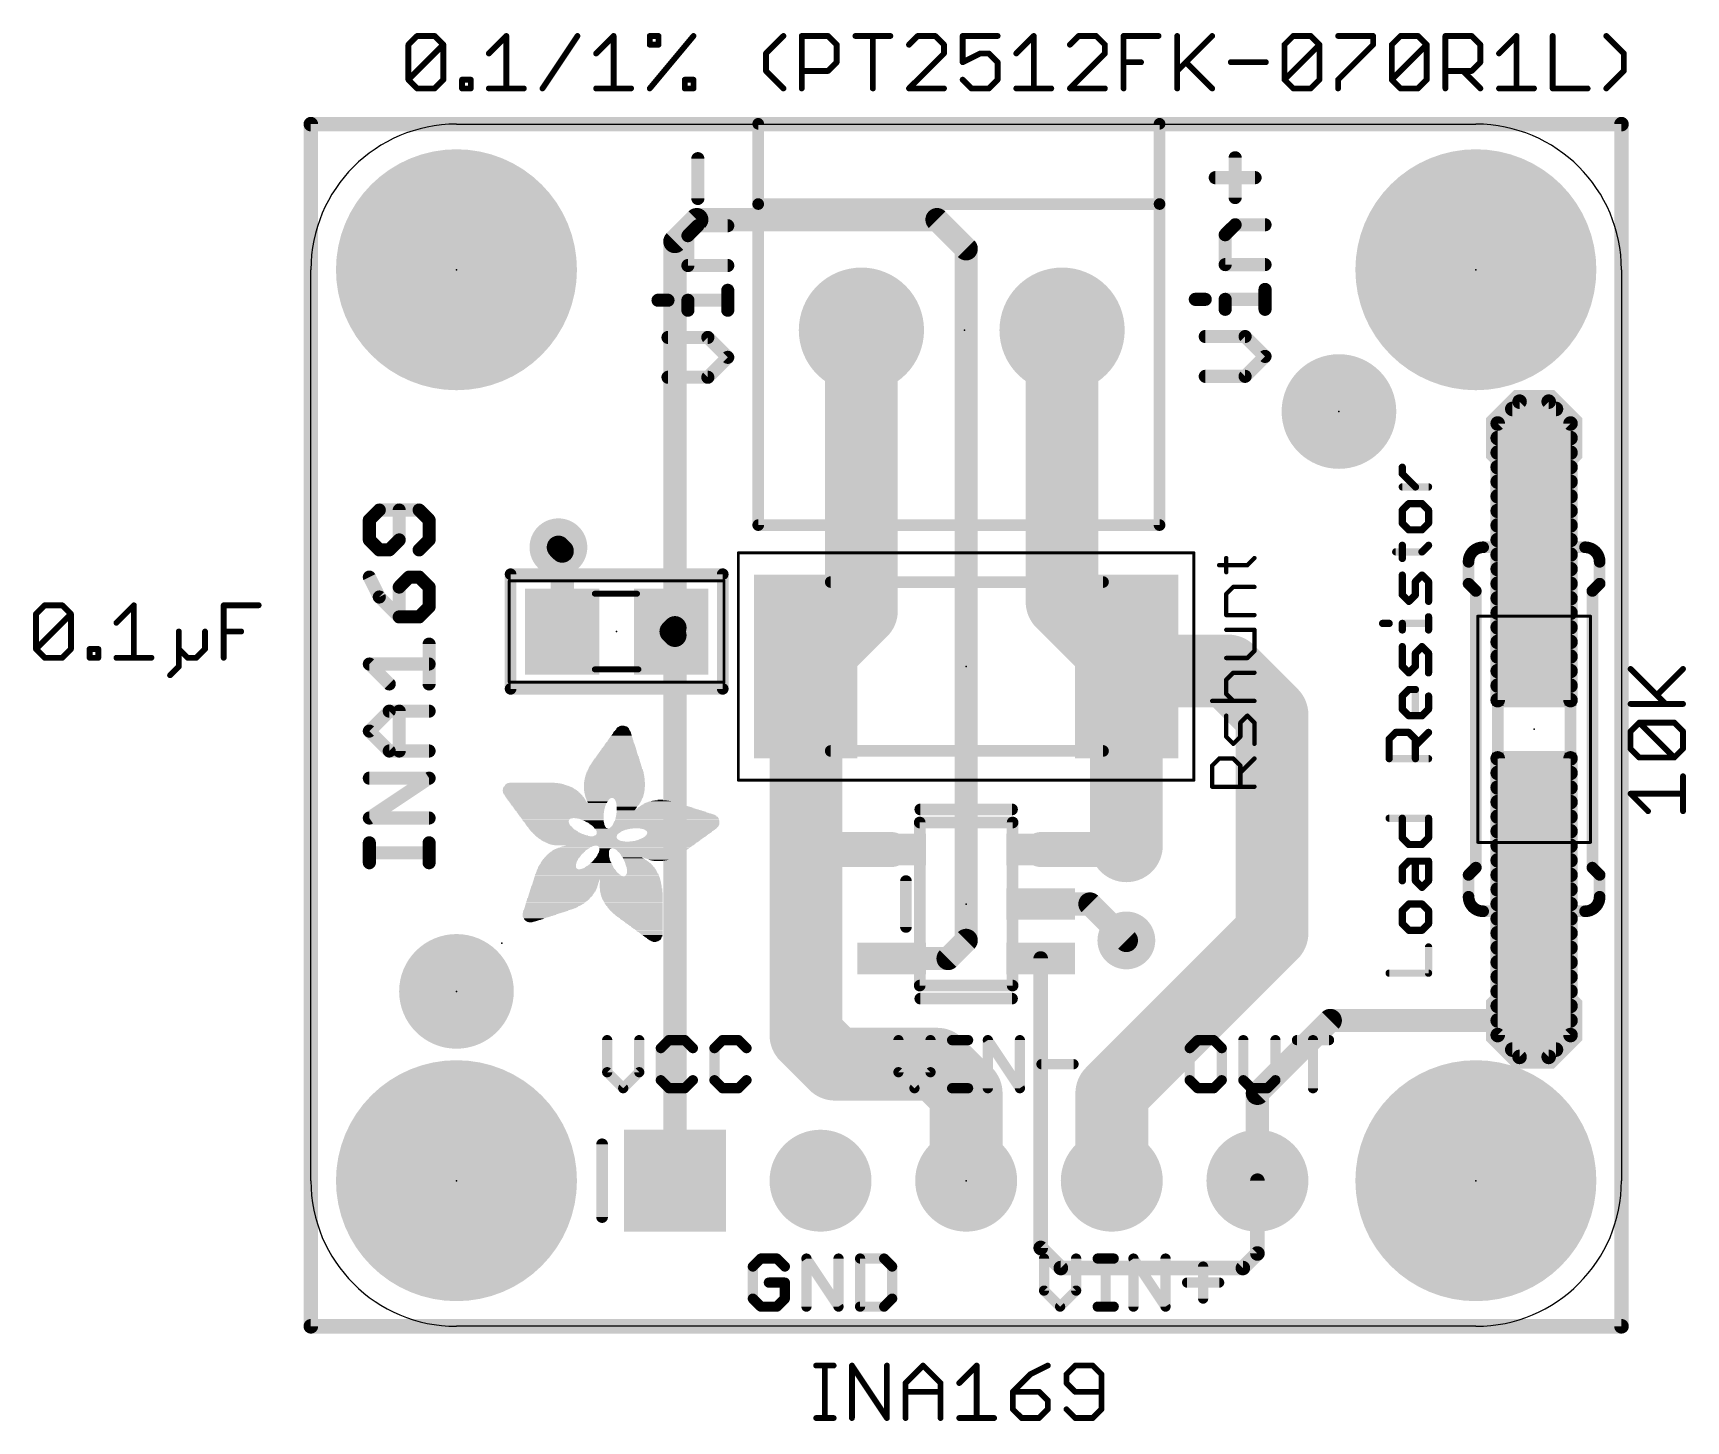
# Model space of a CAD drawing. Extents: x -4.8 to 24, y -1.7 to 22.6.
import ezdxf

# ---------------------------------------------------------------- set-up
doc = ezdxf.new("R2010")
doc.units = 0
for name, color, linetype in [('1', 12, 'CONTINUOUS'), ('16', 132, 'CONTINUOUS'), ('17', 110, 'CONTINUOUS'), ('18', 110, 'CONTINUOUS'), ('20', 53, 'CONTINUOUS'), ('21', 40, 'CONTINUOUS'), ('23', 53, 'CONTINUOUS'), ('27', 253, 'CONTINUOUS'), ('39', 12, 'CONTINUOUS'), ('40', 132, 'CONTINUOUS'), ('41', 12, 'CONTINUOUS'), ('42', 132, 'CONTINUOUS'), ('51', 253, 'CONTINUOUS')]:
    doc.layers.add(name, color=color, linetype=linetype)

# ---------------------------------------------------------------- blocks, each defined once
blk = doc.blocks.new('RECT')
blk.add_solid([(-0.5, -0.5), (0.5, -0.5), (-0.5, 0.5), (0.5, 0.5)])
blk = doc.blocks.new('PIE')
at = {"const_width": 0.5}
blk.add_lwpolyline([(0, -0.25, 1), (0, 0.25, 1), (0, -0.25)], format="xyb", dxfattribs=at)
blk = doc.blocks.new('ROUNDP')
at = {"const_width": 0.5}
blk.add_lwpolyline([(0, -0.25, 1), (0, 0.25, 1), (0, -0.25)], format="xyb", dxfattribs=at)
blk = doc.blocks.new('SQUAREP')
blk.add_solid([(-0.5, -0.5), (0.5, -0.5), (-0.5, 0.5), (0.5, 0.5)])
blk = doc.blocks.new('OCTAGONP')
at = {"const_width": 0.5}
blk.add_lwpolyline([(-0.25, -0.1036), (-0.25, 0.1036), (-0.1036, 0.25), (0.1036, 0.25), (0.25, 0.1036), (0.25, -0.1036), (0.1036, -0.25), (-0.1036, -0.25), (-0.25, -0.1036), (-0.25, 0.1036)], dxfattribs=at)
blk = doc.blocks.new('ROUNDV')
at = {"const_width": 0.5}
blk.add_lwpolyline([(0, -0.25, 1), (0, 0.25, 1), (0, -0.25)], format="xyb", dxfattribs=at)

msp = doc.modelspace()

# ---------------------------------------------------------------- linework, layer by layer
at = {"layer": '1'}
for points, const_width in [([(6.731, 19.304), (6.35, 18.923)], 0.4064), ([(10.922, 19.304), (6.731, 19.304)], 0.4064), ([(11.43, 18.796), (10.922, 19.304)], 0.4064), ([(6.35, 18.923), (6.35, 12.185)], 0.4064), ([(11.43, 6.731), (11.43, 18.796)], 0.4064), ([(9.603, 17.376), (9.603, 12.482)], 1.27), ([(13.103, 17.376), (13.103, 12.636)], 1.27), ([(21.082, 16.129), (20.701, 15.748)], 0.254), ([(21.59, 16.129), (21.082, 16.129)], 0.254), ([(21.971, 15.748), (21.59, 16.129)], 0.254), ([(20.701, 15.748), (20.701, 10.922)], 0.254), ([(20.701, 15.748), (21.971, 15.748)], 0.254), ([(20.955, 16.002), (21.717, 16.002)], 0.254), ([(21.971, 10.922), (21.971, 15.748)], 0.254), ([(20.701, 15.494), (21.971, 15.494)], 0.254), ([(20.701, 15.24), (21.971, 15.24)], 0.254), ([(20.701, 14.986), (21.971, 14.986)], 0.254), ([(20.701, 14.732), (21.971, 14.732)], 0.254), ([(20.701, 14.478), (21.971, 14.478)], 0.254), ([(20.701, 14.224), (21.971, 14.224)], 0.254), ([(20.701, 13.97), (21.971, 13.97)], 0.254), ([(20.701, 13.716), (21.971, 13.716)], 0.254), ([(4.384, 13.523), (4.318, 13.589)], 0.4064), ([(4.384, 12.119), (4.384, 13.523)], 0.4064), ([(20.701, 13.462), (21.971, 13.462)], 0.254), ([(13.103, 12.636), (14.23, 11.509)], 1.27), ([(20.701, 13.208), (21.971, 13.208)], 0.254), ([(9.603, 12.482), (8.63, 11.509)], 1.27), ([(20.701, 12.954), (21.971, 12.954)], 0.254), ([(20.701, 12.7), (21.971, 12.7)], 0.254), ([(20.701, 12.446), (21.971, 12.446)], 0.254), ([(6.35, 12.185), (6.284, 12.119)], 0.4064), ([(6.35, 12.053), (6.284, 12.119)], 0.4064), ([(6.35, 2.54), (6.35, 12.053)], 0.4064), ([(8.636, 11.503), (8.63, 11.509)], 1.27), ([(8.636, 8.382), (8.636, 11.503)], 1.27), ([(14.224, 11.503), (14.23, 11.509)], 1.27), ([(14.224, 8.382), (14.224, 11.503)], 1.27), ([(14.309, 11.43), (14.23, 11.509)], 1.27), ([(20.701, 12.192), (21.971, 12.192)], 0.254), ([(16.002, 11.43), (14.309, 11.43)], 1.27), ([(16.764, 10.668), (16.002, 11.43)], 1.27), ([(20.701, 11.938), (21.971, 11.938)], 0.254), ([(20.701, 11.684), (21.971, 11.684)], 0.254), ([(20.701, 11.43), (21.971, 11.43)], 0.254), ([(16.764, 6.858), (16.764, 10.668)], 1.27), ([(20.701, 11.176), (21.971, 11.176)], 0.254), ([(20.701, 10.922), (21.971, 10.922)], 0.254), ([(20.701, 10.922), (21.971, 10.922)], 0.254), ([(20.701, 9.906), (20.701, 5.08)], 0.254), ([(21.971, 9.906), (20.701, 9.906)], 0.254), ([(21.971, 5.08), (21.971, 9.906)], 0.254), ([(20.701, 9.652), (21.971, 9.652)], 0.254), ([(20.701, 9.398), (21.971, 9.398)], 0.254), ([(20.701, 9.144), (21.971, 9.144)], 0.254), ([(8.636, 8.25), (8.702, 8.316)], 1.27), ([(20.701, 8.89), (21.971, 8.89)], 0.254), ([(8.636, 5.08), (8.636, 8.25)], 1.27), ([(8.702, 8.316), (8.636, 8.382)], 0.6096), ([(14.158, 8.316), (14.224, 8.382)], 0.6096), ([(20.701, 8.636), (21.971, 8.636)], 0.254), ([(10.1299, 8.316), (8.702, 8.316)], 0.6096), ([(12.7301, 8.316), (14.158, 8.316)], 0.6096), ([(20.701, 8.382), (21.971, 8.382)], 0.254), ([(20.701, 8.128), (21.971, 8.128)], 0.254), ([(20.701, 7.874), (21.971, 7.874)], 0.254), ([(12.7301, 7.366), (13.589, 7.366)], 0.4064), ([(13.589, 7.366), (14.224, 6.731)], 0.4064), ([(20.701, 7.62), (21.971, 7.62)], 0.254), ([(13.97, 4.064), (16.764, 6.858)], 1.27), ([(20.701, 7.366), (21.971, 7.366)], 0.254), ([(20.701, 7.112), (21.971, 7.112)], 0.254), ([(11.115, 6.416), (11.43, 6.731)], 0.4064), ([(20.701, 6.858), (21.971, 6.858)], 0.254), ([(20.701, 6.604), (21.971, 6.604)], 0.254), ([(10.1299, 6.416), (11.115, 6.416)], 0.4064), ([(12.7301, 6.416), (12.7301, 1.3669)], 0.254), ([(20.701, 6.35), (21.971, 6.35)], 0.254), ([(20.701, 6.096), (21.971, 6.096)], 0.254), ([(20.701, 5.842), (21.971, 5.842)], 0.254), ([(9.144, 4.572), (8.636, 5.08)], 1.27), ([(17.78, 5.334), (16.51, 4.064)], 0.4064), ([(21.336, 5.334), (17.78, 5.334)], 0.4064), ([(20.701, 5.588), (21.971, 5.588)], 0.254), ([(10.922, 4.572), (9.144, 4.572)], 1.27), ([(11.43, 4.064), (10.922, 4.572)], 1.27), ([(20.701, 5.334), (21.971, 5.334)], 0.254), ([(20.701, 5.08), (21.082, 4.699)], 0.254), ([(20.701, 5.08), (21.971, 5.08)], 0.254), ([(21.59, 4.699), (21.971, 5.08)], 0.254), ([(20.955, 4.826), (21.717, 4.826)], 0.254), ([(11.43, 2.54), (11.43, 4.064)], 1.27), ([(13.97, 2.54), (13.97, 4.064)], 1.27), ([(21.082, 4.699), (21.59, 4.699)], 0.254), ([(16.51, 4.064), (16.51, 2.54)], 0.4064), ([(16.51, 1.27), (16.51, 2.54)], 0.254), ([(12.7301, 1.3669), (13.081, 1.016)], 0.254), ([(16.256, 1.016), (16.51, 1.27)], 0.254), ([(13.081, 1.016), (16.256, 1.016)], 0.254)]:
    msp.add_lwpolyline(points, dxfattribs=dict(at, const_width=const_width))
for points, const_width in [([(6.731, 19.4056, 1), (6.731, 19.2024)], 0.2032), ([(6.8028, 19.2322, 1), (6.6592, 19.3758)], 0.2032), ([(10.9938, 19.3758, 1), (10.8502, 19.2322)], 0.2032), ([(10.922, 19.2024, 1), (10.922, 19.4056)], 0.2032), ([(6.4516, 18.923, 1), (6.2484, 18.923)], 0.2032), ([(6.2782, 18.9948, 1), (6.4218, 18.8512)], 0.2032), ([(11.5316, 18.796, 1), (11.3284, 18.796)], 0.2032), ([(11.3582, 18.7242, 1), (11.5018, 18.8678)], 0.2032), ([(9.9205, 17.376, 1), (9.2855, 17.376)], 0.635), ([(13.4205, 17.376, 1), (12.7855, 17.376)], 0.635), ([(21.082, 16.1925, 1), (21.082, 16.0655)], 0.127), ([(21.1269, 16.0841, 1), (21.0371, 16.1739)], 0.127), ([(21.6349, 16.1739, 1), (21.5451, 16.0841)], 0.127), ([(21.59, 16.0655, 1), (21.59, 16.1925)], 0.127), ([(20.7645, 15.748, 1), (20.6375, 15.748)], 0.127), ([(20.701, 15.8115, 1), (20.701, 15.6845)], 0.127), ([(20.6561, 15.7929, 1), (20.7459, 15.7031)], 0.127), ([(20.955, 16.0655, 1), (20.955, 15.9385)], 0.127), ([(21.717, 15.9385, 1), (21.717, 16.0655)], 0.127), ([(22.0345, 15.748, 1), (21.9075, 15.748)], 0.127), ([(21.9261, 15.7031, 1), (22.0159, 15.7929)], 0.127), ([(21.971, 15.6845, 1), (21.971, 15.8115)], 0.127), ([(20.701, 15.5575, 1), (20.701, 15.4305)], 0.127), ([(21.971, 15.4305, 1), (21.971, 15.5575)], 0.127), ([(20.701, 15.3035, 1), (20.701, 15.1765)], 0.127), ([(21.971, 15.1765, 1), (21.971, 15.3035)], 0.127), ([(20.701, 15.0495, 1), (20.701, 14.9225)], 0.127), ([(21.971, 14.9225, 1), (21.971, 15.0495)], 0.127), ([(20.701, 14.7955, 1), (20.701, 14.6685)], 0.127), ([(21.971, 14.6685, 1), (21.971, 14.7955)], 0.127), ([(20.701, 14.5415, 1), (20.701, 14.4145)], 0.127), ([(21.971, 14.4145, 1), (21.971, 14.5415)], 0.127), ([(20.701, 14.2875, 1), (20.701, 14.1605)], 0.127), ([(21.971, 14.1605, 1), (21.971, 14.2875)], 0.127), ([(20.701, 14.0335, 1), (20.701, 13.9065)], 0.127), ([(20.701, 13.7795, 1), (20.701, 13.6525)], 0.127), ([(21.971, 13.9065, 1), (21.971, 14.0335)], 0.127), ([(21.971, 13.6525, 1), (21.971, 13.7795)], 0.127), ([(4.3898, 13.6608, 1), (4.2462, 13.5172)], 0.2032), ([(4.4856, 13.523, 1), (4.2824, 13.523)], 0.2032), ([(4.3122, 13.4512, 1), (4.4558, 13.5948)], 0.2032), ([(20.701, 13.5255, 1), (20.701, 13.3985)], 0.127), ([(21.971, 13.3985, 1), (21.971, 13.5255)], 0.127), ([(13.3275, 12.8605, 1), (12.8785, 12.4115)], 0.635), ([(20.701, 13.2715, 1), (20.701, 13.1445)], 0.127), ([(21.971, 13.1445, 1), (21.971, 13.2715)], 0.127), ([(9.8275, 12.2575, 1), (9.3785, 12.7065)], 0.635), ([(20.701, 13.0175, 1), (20.701, 12.8905)], 0.127), ([(21.971, 12.8905, 1), (21.971, 13.0175)], 0.127), ([(9.2855, 12.482, 1), (9.9205, 12.482)], 0.635), ([(12.7855, 12.636, 1), (13.4205, 12.636)], 0.635), ([(20.701, 12.7635, 1), (20.701, 12.6365)], 0.127), ([(21.971, 12.6365, 1), (21.971, 12.7635)], 0.127), ([(20.701, 12.5095, 1), (20.701, 12.3825)], 0.127), ([(21.971, 12.3825, 1), (21.971, 12.5095)], 0.127), ([(4.2824, 12.119, 1), (4.4856, 12.119)], 0.2032), ([(6.3558, 12.1908, 1), (6.2122, 12.0472)], 0.2032), ([(6.2122, 12.1908, 1), (6.3558, 12.0472)], 0.2032), ([(6.2484, 12.185, 1), (6.4516, 12.185)], 0.2032), ([(6.4516, 12.053, 1), (6.2484, 12.053)], 0.2032), ([(6.4218, 12.1132, 1), (6.2782, 12.2568)], 0.2032), ([(6.2782, 11.9812, 1), (6.4218, 12.1248)], 0.2032), ([(8.8545, 11.7335, 1), (8.4055, 11.2845)], 0.635), ([(8.9535, 11.503, 1), (8.3185, 11.503)], 0.635), ([(14.5415, 11.503, 1), (13.9065, 11.503)], 0.635), ([(14.4545, 11.7335, 1), (14.0055, 11.2845)], 0.635), ([(14.4545, 11.2845, 1), (14.0055, 11.7335)], 0.635), ([(20.701, 12.2555, 1), (20.701, 12.1285)], 0.127), ([(21.971, 12.1285, 1), (21.971, 12.2555)], 0.127), ([(8.4055, 11.7335, 1), (8.8545, 11.2845)], 0.635), ([(8.4115, 11.2785, 1), (8.8605, 11.7275)], 0.635), ([(13.9995, 11.7275, 1), (14.4485, 11.2785)], 0.635), ([(14.309, 11.7475, 1), (14.309, 11.1125)], 0.635), ([(14.0055, 11.2845, 1), (14.4545, 11.7335)], 0.635), ([(14.0845, 11.2055, 1), (14.5335, 11.6545)], 0.635), ([(16.2265, 11.6545, 1), (15.7775, 11.2055)], 0.635), ([(16.002, 11.1125, 1), (16.002, 11.7475)], 0.635), ([(20.701, 12.0015, 1), (20.701, 11.8745)], 0.127), ([(21.971, 11.8745, 1), (21.971, 12.0015)], 0.127), ([(20.701, 11.7475, 1), (20.701, 11.6205)], 0.127), ([(20.701, 11.4935, 1), (20.701, 11.3665)], 0.127), ([(21.971, 11.6205, 1), (21.971, 11.7475)], 0.127), ([(21.971, 11.3665, 1), (21.971, 11.4935)], 0.127), ([(17.0815, 10.668, 1), (16.4465, 10.668)], 0.635), ([(20.701, 11.2395, 1), (20.701, 11.1125)], 0.127), ([(21.971, 11.1125, 1), (21.971, 11.2395)], 0.127), ([(16.5395, 10.4435, 1), (16.9885, 10.8925)], 0.635), ([(20.701, 10.9855, 1), (20.701, 10.8585)], 0.127), ([(20.701, 10.9855, 1), (20.701, 10.8585)], 0.127), ([(20.6375, 10.922, 1), (20.7645, 10.922)], 0.127), ([(21.9075, 10.922, 1), (22.0345, 10.922)], 0.127), ([(21.971, 10.8585, 1), (21.971, 10.9855)], 0.127), ([(21.971, 10.8585, 1), (21.971, 10.9855)], 0.127), ([(20.7645, 9.906, 1), (20.6375, 9.906)], 0.127), ([(20.701, 9.9695, 1), (20.701, 9.8425)], 0.127), ([(22.0345, 9.906, 1), (21.9075, 9.906)], 0.127), ([(21.971, 9.8425, 1), (21.971, 9.9695)], 0.127), ([(20.701, 9.7155, 1), (20.701, 9.5885)], 0.127), ([(20.701, 9.4615, 1), (20.701, 9.3345)], 0.127), ([(21.971, 9.5885, 1), (21.971, 9.7155)], 0.127), ([(21.971, 9.3345, 1), (21.971, 9.4615)], 0.127), ([(20.701, 9.2075, 1), (20.701, 9.0805)], 0.127), ([(21.971, 9.0805, 1), (21.971, 9.2075)], 0.127), ([(8.9265, 8.0915, 1), (8.4775, 8.5405)], 0.635), ([(20.701, 8.9535, 1), (20.701, 8.8265)], 0.127), ([(21.971, 8.8265, 1), (21.971, 8.9535)], 0.127), ([(8.9535, 8.25, 1), (8.3185, 8.25)], 0.635), ([(8.4115, 8.4745, 1), (8.8605, 8.0255)], 0.635), ([(8.3185, 8.382, 1), (8.9535, 8.382)], 0.635), ([(8.7438, 8.4898, 1), (8.5282, 8.2742)], 0.3048), ([(13.9065, 8.382, 1), (14.5415, 8.382)], 0.635), ([(14.3318, 8.2742, 1), (14.1162, 8.4898)], 0.3048), ([(20.701, 8.6995, 1), (20.701, 8.5725)], 0.127), ([(21.971, 8.5725, 1), (21.971, 8.6995)], 0.127), ([(8.702, 8.4684, 1), (8.702, 8.1636)], 0.3048), ([(8.5942, 8.2082, 1), (8.8098, 8.4238)], 0.3048), ([(10.1299, 8.1636, 1), (10.1299, 8.4684)], 0.3048), ([(12.7301, 8.4684, 1), (12.7301, 8.1636)], 0.3048), ([(14.0502, 8.4238, 1), (14.2658, 8.2082)], 0.3048), ([(14.158, 8.1636, 1), (14.158, 8.4684)], 0.3048), ([(20.701, 8.4455, 1), (20.701, 8.3185)], 0.127), ([(21.971, 8.3185, 1), (21.971, 8.4455)], 0.127), ([(20.701, 8.1915, 1), (20.701, 8.0645)], 0.127), ([(21.971, 8.0645, 1), (21.971, 8.1915)], 0.127), ([(20.701, 7.9375, 1), (20.701, 7.8105)], 0.127), ([(21.971, 7.8105, 1), (21.971, 7.9375)], 0.127), ([(12.7301, 7.4676, 1), (12.7301, 7.2644)], 0.2032), ([(13.6608, 7.4378, 1), (13.5172, 7.2942)], 0.2032), ([(13.589, 7.2644, 1), (13.589, 7.4676)], 0.2032), ([(20.701, 7.6835, 1), (20.701, 7.5565)], 0.127), ([(21.971, 7.5565, 1), (21.971, 7.6835)], 0.127), ([(16.9885, 6.6335, 1), (16.5395, 7.0825)], 0.635), ([(20.701, 7.4295, 1), (20.701, 7.3025)], 0.127), ([(20.701, 7.1755, 1), (20.701, 7.0485)], 0.127), ([(21.971, 7.3025, 1), (21.971, 7.4295)], 0.127), ([(21.971, 7.0485, 1), (21.971, 7.1755)], 0.127), ([(11.5018, 6.6592, 1), (11.3582, 6.8028)], 0.2032), ([(16.4465, 6.858, 1), (17.0815, 6.858)], 0.635), ([(20.701, 6.9215, 1), (20.701, 6.7945)], 0.127), ([(21.971, 6.7945, 1), (21.971, 6.9215)], 0.127), ([(11.3284, 6.731, 1), (11.5316, 6.731)], 0.2032), ([(14.1522, 6.6592, 1), (14.2958, 6.8028)], 0.2032), ([(20.701, 6.6675, 1), (20.701, 6.5405)], 0.127), ([(21.971, 6.5405, 1), (21.971, 6.6675)], 0.127), ([(10.1299, 6.5176, 1), (10.1299, 6.3144)], 0.2032), ([(11.0432, 6.4878, 1), (11.1868, 6.3442)], 0.2032), ([(11.115, 6.3144, 1), (11.115, 6.5176)], 0.2032), ([(12.7936, 6.416, 1), (12.6666, 6.416)], 0.127), ([(20.701, 6.4135, 1), (20.701, 6.2865)], 0.127), ([(21.971, 6.2865, 1), (21.971, 6.4135)], 0.127), ([(20.701, 6.1595, 1), (20.701, 6.0325)], 0.127), ([(21.971, 6.0325, 1), (21.971, 6.1595)], 0.127), ([(20.701, 5.9055, 1), (20.701, 5.7785)], 0.127), ([(21.971, 5.7785, 1), (21.971, 5.9055)], 0.127), ([(8.8605, 5.3045, 1), (8.4115, 4.8555)], 0.635), ([(17.78, 5.4356, 1), (17.78, 5.2324)], 0.2032), ([(17.8518, 5.2622, 1), (17.7082, 5.4058)], 0.2032), ([(20.701, 5.6515, 1), (20.701, 5.5245)], 0.127), ([(21.336, 5.2324, 1), (21.336, 5.4356)], 0.2032), ([(21.971, 5.5245, 1), (21.971, 5.6515)], 0.127), ([(8.3185, 5.08, 1), (8.9535, 5.08)], 0.635), ([(9.144, 4.8895, 1), (9.144, 4.2545)], 0.635), ([(11.1465, 4.7965, 1), (10.6975, 4.3475)], 0.635), ([(10.922, 4.2545, 1), (10.922, 4.8895)], 0.635), ([(20.701, 5.3975, 1), (20.701, 5.2705)], 0.127), ([(20.7459, 5.1249, 1), (20.6561, 5.0351)], 0.127), ([(20.701, 5.1435, 1), (20.701, 5.0165)], 0.127), ([(22.0159, 5.0351, 1), (21.9261, 5.1249)], 0.127), ([(21.971, 5.2705, 1), (21.971, 5.3975)], 0.127), ([(21.971, 5.0165, 1), (21.971, 5.1435)], 0.127), ([(8.9195, 4.3475, 1), (9.3685, 4.7965)], 0.635), ([(20.6375, 5.08, 1), (20.7645, 5.08)], 0.127), ([(20.955, 4.8895, 1), (20.955, 4.7625)], 0.127), ([(21.717, 4.7625, 1), (21.717, 4.8895)], 0.127), ([(21.9075, 5.08, 1), (22.0345, 5.08)], 0.127), ([(11.7475, 4.064, 1), (11.1125, 4.064)], 0.635), ([(14.2875, 4.064, 1), (13.6525, 4.064)], 0.635), ([(21.082, 4.7625, 1), (21.082, 4.6355)], 0.127), ([(21.0371, 4.6541, 1), (21.1269, 4.7439)], 0.127), ([(21.5451, 4.7439, 1), (21.6349, 4.6541)], 0.127), ([(21.59, 4.6355, 1), (21.59, 4.7625)], 0.127), ([(11.2055, 3.8395, 1), (11.6545, 4.2885)], 0.635), ([(13.7455, 4.2885, 1), (14.1945, 3.8395)], 0.635), ([(16.6116, 4.064, 1), (16.4084, 4.064)], 0.2032), ([(16.4382, 4.1358, 1), (16.5818, 3.9922)], 0.2032), ([(6.2484, 2.54, 1), (6.4516, 2.54)], 0.2032), ([(11.1125, 2.54, 1), (11.7475, 2.54)], 0.635), ([(13.6525, 2.54, 1), (14.2875, 2.54)], 0.635), ([(16.4084, 2.54, 1), (16.6116, 2.54)], 0.2032), ([(16.5735, 2.54, 1), (16.4465, 2.54)], 0.127), ([(12.775, 1.4118, 1), (12.6852, 1.322)], 0.127), ([(12.6666, 1.3669, 1), (12.7936, 1.3669)], 0.127), ([(16.4465, 1.27, 1), (16.5735, 1.27)], 0.127), ([(16.5549, 1.2251, 1), (16.4651, 1.3149)], 0.127), ([(13.081, 1.0795, 1), (13.081, 0.9525)], 0.127), ([(13.0361, 0.9711, 1), (13.1259, 1.0609)], 0.127), ([(16.2111, 1.0609, 1), (16.3009, 0.9711)], 0.127), ([(16.256, 0.9525, 1), (16.256, 1.0795)], 0.127)]:
    msp.add_lwpolyline(points, format="xyb", dxfattribs=dict(at, const_width=const_width))
at = {"layer": '16'}
for points, const_width in [([(0, 0), (0, 20.97)], 0.254), ([(0, 20.97), (22.86, 20.97)], 0.254), ([(22.86, 20.97), (22.86, 0)], 0.254), ([(4.318, 13.589), (4.318, 13.716)], 0.4064), ([(14.224, 6.731), (14.478, 6.731)], 0.4064), ([(22.86, 0), (0, 0)], 0.254)]:
    msp.add_lwpolyline(points, dxfattribs=dict(at, const_width=const_width))
for points, const_width in [([(0.0635, 20.97, 1), (-0.0635, 20.97)], 0.127), ([(0, 21.0335, 1), (0, 20.9065)], 0.127), ([(22.9235, 20.97, 1), (22.7965, 20.97)], 0.127), ([(22.86, 20.9065, 1), (22.86, 21.0335)], 0.127), ([(4.4196, 13.716, 1), (4.2164, 13.716)], 0.2032), ([(4.2164, 13.589, 1), (4.4196, 13.589)], 0.2032), ([(14.224, 6.8326, 1), (14.224, 6.6294)], 0.2032), ([(14.478, 6.6294, 1), (14.478, 6.8326)], 0.2032), ([(0, 0.0635, 1), (0, -0.0635)], 0.127), ([(-0.0635, 0, 1), (0.0635, 0)], 0.127), ([(22.7965, 0, 1), (22.9235, 0)], 0.127), ([(22.86, -0.0635, 1), (22.86, 0.0635)], 0.127)]:
    msp.add_lwpolyline(points, format="xyb", dxfattribs=dict(at, const_width=const_width))
at = {"layer": '20'}
for p, q in [((2.54, 20.97), (20.32, 20.97)), ((0, 2.54), (0, 18.43)), ((22.86, 18.43), (22.86, 2.54)), ((20.32, 0), (2.54, 0))]:
    msp.add_line(p, q, dxfattribs=at)
for centre, start, end in [((2.54, 18.43), 90, 180), ((20.32, 18.43), 0, 90), ((2.54, 2.54), 180, 270), ((20.32, 2.54), 270, 0)]:
    msp.add_arc(centre, 2.54, start, end, dxfattribs=at)
at = {"layer": '21'}
for points, const_width in [([(14.803, 20.976), (7.803, 20.976)], 0.2032), ([(7.803, 20.976), (7.803, 19.576)], 0.2032), ([(14.803, 19.576), (14.803, 20.976)], 0.2032), ([(6.7506, 19.6729), (6.7506, 20.3678)], 0.2286), ([(16.1216, 19.6889), (16.1216, 20.3838)], 0.2286), ([(15.7741, 20.0363), (16.469, 20.0363)], 0.2286), ([(7.803, 19.576), (7.803, 13.976)], 0.2032), ([(14.803, 19.576), (7.803, 19.576)], 0.2032), ([(14.803, 13.976), (14.803, 19.576)], 0.2032), ([(15.9478, 19.0406), (16.1216, 19.2144)], 0.2286), ([(16.1216, 19.2144), (16.6427, 19.2144)], 0.2286), ([(6.5768, 19.0246), (6.7506, 19.1984)], 0.2286), ([(6.5768, 18.5035), (6.5768, 19.0246)], 0.2286), ([(6.7506, 19.1984), (7.2717, 19.1984)], 0.2286), ([(15.9478, 18.5195), (15.9478, 19.0406)], 0.2286), ([(7.2717, 18.5035), (6.5768, 18.5035)], 0.2286), ([(16.6427, 18.5195), (15.9478, 18.5195)], 0.2286), ([(7.2717, 17.7239), (7.2717, 18.0713)], 0.2286), ([(16.6427, 17.7399), (16.6427, 18.0873)], 0.2286), ([(6.0557, 17.8976), (6.2294, 17.8976)], 0.2286), ([(6.5768, 17.7239), (6.5768, 17.8976)], 0.2286), ([(6.5768, 17.8976), (7.2717, 17.8976)], 0.2286), ([(15.4267, 17.9136), (15.6004, 17.9136)], 0.2286), ([(15.9478, 17.7399), (15.9478, 17.9136)], 0.2286), ([(15.9478, 17.9136), (16.6427, 17.9136)], 0.2286), ([(6.9243, 17.2494), (6.2294, 17.2494)], 0.2286), ([(7.2717, 16.9019), (6.9243, 17.2494)], 0.2286), ([(16.2953, 17.2654), (15.6004, 17.2654)], 0.2286), ([(16.6427, 16.9179), (16.2953, 17.2654)], 0.2286), ([(6.9243, 16.5545), (7.2717, 16.9019)], 0.2286), ([(16.2953, 16.5705), (16.6427, 16.9179)], 0.2286), ([(6.2294, 16.5545), (6.9243, 16.5545)], 0.2286), ([(15.6004, 16.5705), (16.2953, 16.5705)], 0.2286), ([(19.0369, 14.8703), (19.0369, 14.9847)], 0.127), ([(19.2657, 14.6415), (19.0369, 14.8703)], 0.127), ([(19.4945, 14.6415), (19.0369, 14.6415)], 0.127), ([(1.1941, 14.2383), (1.0204, 14.0646)], 0.2286), ([(1.0204, 14.0646), (1.0204, 13.7172)], 0.2286), ([(1.889, 14.2383), (1.1941, 14.2383)], 0.2286), ([(1.5416, 13.7172), (1.5416, 14.2383)], 0.2286), ([(2.0627, 14.0646), (1.889, 14.2383)], 0.2286), ([(2.0627, 13.7172), (2.0627, 14.0646)], 0.2286), ([(19.1513, 14.3507), (19.0369, 14.2363)], 0.127), ([(19.0369, 14.2363), (19.0369, 14.0075)], 0.127), ([(19.3801, 14.3507), (19.1513, 14.3507)], 0.127), ([(19.4945, 14.2363), (19.3801, 14.3507)], 0.127), ([(19.4945, 14.0075), (19.4945, 14.2363)], 0.127), ([(7.803, 13.976), (14.803, 13.976)], 0.2032), ([(19.0369, 14.0075), (19.1513, 13.8931)], 0.127), ([(19.1513, 13.8931), (19.3801, 13.8931)], 0.127), ([(19.3801, 13.8931), (19.4945, 14.0075)], 0.127), ([(1.0204, 13.7172), (1.1941, 13.5435)], 0.2286), ([(1.1941, 13.5435), (1.3678, 13.5435)], 0.2286), ([(1.3678, 13.5435), (1.5416, 13.7172)], 0.2286), ([(1.889, 13.5435), (2.0627, 13.7172)], 0.2286), ([(18.9225, 13.5086), (19.3801, 13.5086)], 0.127), ([(19.0369, 13.3942), (19.0369, 13.623)], 0.127), ([(19.3801, 13.5086), (19.4945, 13.623)], 0.127), ([(22.225, 13.589), (20.447, 13.589)], 0.2032), ([(15.8435, 13.277), (16.335, 13.277)], 0.0762), ([(15.9664, 13.1542), (15.9664, 13.3999)], 0.0762), ([(16.335, 13.277), (16.4579, 13.3999)], 0.0762), ([(20.193, 13.335), (20.193, 12.954)], 0.2032), ([(22.479, 13.335), (22.479, 12.954)], 0.2032), ([(1.0204, 13.0689), (1.1941, 12.7215)], 0.2286), ([(1.7153, 13.0689), (1.5416, 12.8952)], 0.2286), ([(1.5416, 12.8952), (1.5416, 12.3741)], 0.2286), ([(1.889, 13.0689), (1.7153, 13.0689)], 0.2286), ([(2.0627, 12.8952), (1.889, 13.0689)], 0.2286), ([(2.0627, 12.5478), (2.0627, 12.8952)], 0.2286), ([(3.484, 11.119), (3.484, 13.119)], 0.2032), ([(3.484, 13.119), (7.184, 13.119)], 0.2032), ([(7.184, 13.119), (7.184, 11.119)], 0.2032), ([(19.0369, 12.7602), (19.0369, 13.1034)], 0.127), ([(19.3801, 13.1034), (19.2657, 12.989)], 0.127), ([(19.2657, 12.989), (19.2657, 12.7602)], 0.127), ([(19.4945, 12.989), (19.3801, 13.1034)], 0.127), ([(19.4945, 12.6458), (19.4945, 12.989)], 0.127), ([(20.32, 12.827), (20.193, 12.954)], 0.2032), ([(22.352, 12.827), (22.479, 12.954)], 0.2032), ([(1.1941, 12.7215), (1.5416, 12.3741)], 0.2286), ([(15.9664, 12.7744), (16.0893, 12.8972)], 0.0762), ([(15.9664, 12.4058), (15.9664, 12.7744)], 0.0762), ([(16.0893, 12.8972), (16.4579, 12.8972)], 0.0762), ([(19.1513, 12.6458), (19.0369, 12.7602)], 0.127), ([(19.2657, 12.7602), (19.1513, 12.6458)], 0.127), ([(20.32, 12.827), (20.32, 8.001)], 0.2032), ([(22.352, 12.827), (22.352, 8.001)], 0.2032), ([(1.5416, 12.3741), (1.889, 12.3741)], 0.2286), ([(1.889, 12.3741), (2.0627, 12.5478)], 0.2286), ([(16.4579, 12.4058), (15.9664, 12.4058)], 0.0762), ([(19.4945, 12.1468), (19.4945, 12.3756)], 0.127), ([(16.4579, 12.1488), (15.9664, 12.1488)], 0.0762), ([(16.4579, 11.7802), (16.4579, 12.1488)], 0.0762), ([(18.6937, 12.2612), (18.8081, 12.2612)], 0.127), ([(19.0369, 12.1468), (19.0369, 12.2612)], 0.127), ([(19.0369, 12.2612), (19.4945, 12.2612)], 0.127), ([(2.0627, 11.2047), (2.0627, 11.8996)], 0.2286), ([(19.0369, 11.5128), (19.0369, 11.856)], 0.127), ([(19.3801, 11.856), (19.2657, 11.7416)], 0.127), ([(19.4945, 11.7416), (19.3801, 11.856)], 0.127), ([(1.3678, 11.2047), (1.0204, 11.5521)], 0.2286), ([(1.0204, 11.5521), (2.0627, 11.5521)], 0.2286), ([(15.9664, 11.6573), (16.335, 11.6573)], 0.0762), ([(16.335, 11.6573), (16.4579, 11.7802)], 0.0762), ([(19.1513, 11.3984), (19.0369, 11.5128)], 0.127), ([(19.2657, 11.5128), (19.1513, 11.3984)], 0.127), ([(19.2657, 11.7416), (19.2657, 11.5128)], 0.127), ([(19.4945, 11.3984), (19.4945, 11.7416)], 0.127), ([(15.9664, 11.2775), (16.0893, 11.4004)], 0.0762), ([(15.9664, 11.0318), (15.9664, 11.2775)], 0.0762), ([(16.0893, 11.4004), (16.4579, 11.4004)], 0.0762), ([(7.184, 11.119), (3.484, 11.119)], 0.2032), ([(16.0893, 10.9089), (15.9664, 11.0318)], 0.0762), ([(19.0369, 10.9932), (19.1513, 11.1076)], 0.127), ([(19.0369, 10.7644), (19.0369, 10.9932)], 0.127), ([(19.1513, 11.1076), (19.2657, 11.1076)], 0.127), ([(19.2657, 11.1076), (19.2657, 10.65)], 0.127), ([(19.4945, 10.9932), (19.4945, 10.7644)], 0.127), ([(1.0204, 10.3827), (1.3678, 10.7302)], 0.2286), ([(1.3678, 10.7302), (2.0627, 10.7302)], 0.2286), ([(1.5416, 10.0353), (1.5416, 10.7302)], 0.2286), ([(15.7207, 10.9089), (16.4579, 10.9089)], 0.0762), ([(15.9664, 10.2834), (15.9664, 10.652)], 0.0762), ([(16.335, 10.652), (16.2122, 10.5291)], 0.0762), ([(16.4579, 10.5291), (16.335, 10.652)], 0.0762), ([(19.1513, 10.65), (19.0369, 10.7644)], 0.127), ([(19.3801, 10.65), (19.1513, 10.65)], 0.127), ([(19.4945, 10.7644), (19.3801, 10.65)], 0.127), ([(1.3678, 10.0353), (1.0204, 10.3827)], 0.2286), ([(16.2122, 10.5291), (16.2122, 10.2834)], 0.0762), ([(16.4579, 10.1605), (16.4579, 10.5291)], 0.0762), ([(18.8081, 10.2448), (18.9225, 10.3592)], 0.127), ([(18.9225, 10.3592), (19.1513, 10.3592)], 0.127), ([(19.1513, 10.3592), (19.2657, 10.2448)], 0.127), ([(19.2657, 10.1304), (19.4945, 10.3592)], 0.127), ([(2.0627, 10.0353), (1.3678, 10.0353)], 0.2286), ([(16.0893, 10.1605), (15.9664, 10.2834)], 0.0762), ([(16.2122, 10.2834), (16.0893, 10.1605)], 0.0762), ([(18.8081, 9.9016), (18.8081, 10.2448)], 0.127), ([(19.2657, 10.2448), (19.2657, 9.9016)], 0.127), ([(15.7207, 9.7807), (15.8435, 9.9036)], 0.0762), ([(15.7207, 9.4121), (15.7207, 9.7807)], 0.0762), ([(15.8435, 9.9036), (16.0893, 9.9036)], 0.0762), ([(16.0893, 9.9036), (16.2122, 9.7807)], 0.0762), ([(16.2122, 9.6578), (16.4579, 9.9036)], 0.0762), ([(16.2122, 9.7807), (16.2122, 9.4121)], 0.0762), ([(19.4945, 9.9016), (18.8081, 9.9016)], 0.127), ([(1.0204, 8.8659), (2.0627, 9.5608)], 0.2286), ([(2.0627, 9.5608), (1.0204, 9.5608)], 0.2286), ([(16.4579, 9.4121), (15.7207, 9.4121)], 0.0762), ([(2.0627, 8.8659), (1.0204, 8.8659)], 0.2286), ([(10.63, 9.016), (12.23, 9.016)], 0.2032), ([(18.8081, 8.8623), (19.4945, 8.8623)], 0.127), ([(19.0369, 8.5191), (19.0369, 8.8623)], 0.127), ([(19.4945, 8.8623), (19.4945, 8.5191)], 0.127), ([(1.0204, 8.0863), (1.0204, 8.4337)], 0.2286), ([(2.0627, 8.26), (1.0204, 8.26)], 0.2286), ([(2.0627, 8.0863), (2.0627, 8.4337)], 0.2286), ([(19.1513, 8.4047), (19.0369, 8.5191)], 0.127), ([(19.3801, 8.4047), (19.1513, 8.4047)], 0.127), ([(19.4945, 8.5191), (19.3801, 8.4047)], 0.127), ([(19.0369, 7.9995), (19.1513, 8.1139)], 0.127), ([(19.1513, 8.1139), (19.4945, 8.1139)], 0.127), ([(19.2657, 7.7707), (19.2657, 8.1139)], 0.127), ([(19.4945, 8.1139), (19.4945, 7.7707)], 0.127), ([(20.32, 8.001), (20.193, 7.874)], 0.2032), ([(22.352, 8.001), (22.479, 7.874)], 0.2032), ([(10.38, 6.966), (10.38, 7.766)], 0.2032), ([(19.0369, 7.7707), (19.0369, 7.9995)], 0.127), ([(19.3801, 7.6563), (19.2657, 7.7707)], 0.127), ([(19.4945, 7.7707), (19.3801, 7.6563)], 0.127), ([(20.193, 7.493), (20.193, 7.874)], 0.2032), ([(22.479, 7.493), (22.479, 7.874)], 0.2032), ([(19.1513, 7.3655), (19.0369, 7.2511)], 0.127), ([(19.0369, 7.2511), (19.0369, 7.0223)], 0.127), ([(19.3801, 7.3655), (19.1513, 7.3655)], 0.127), ([(19.4945, 7.2511), (19.3801, 7.3655)], 0.127), ([(19.4945, 7.0223), (19.4945, 7.2511)], 0.127), ([(22.225, 7.239), (20.447, 7.239)], 0.2032), ([(19.0369, 7.0223), (19.1513, 6.9079)], 0.127), ([(19.1513, 6.9079), (19.3801, 6.9079)], 0.127), ([(19.3801, 6.9079), (19.4945, 7.0223)], 0.127), ([(19.4945, 6.1595), (19.4945, 6.6171)], 0.127), ([(18.8081, 6.1595), (19.4945, 6.1595)], 0.127), ([(10.63, 5.716), (12.23, 5.716)], 0.2032), ([(5.1689, 4.9918), (5.1689, 4.4325)], 0.1778), ([(5.7282, 4.4325), (5.7282, 4.9918)], 0.1778), ([(6.2442, 4.9918), (6.1044, 4.852)], 0.1778), ([(6.1044, 4.852), (6.1044, 4.2927)], 0.1778), ([(6.5239, 4.9918), (6.2442, 4.9918)], 0.1778), ([(6.6637, 4.852), (6.5239, 4.9918)], 0.1778), ([(7.1798, 4.9918), (7.0399, 4.852)], 0.1778), ([(7.0399, 4.852), (7.0399, 4.2927)], 0.1778), ([(7.4594, 4.9918), (7.1798, 4.9918)], 0.1778), ([(7.5992, 4.852), (7.4594, 4.9918)], 0.1778), ([(10.2489, 4.9918), (10.2489, 4.4325)], 0.1778), ([(10.8082, 4.4325), (10.8082, 4.9918)], 0.1778), ([(11.1844, 4.9918), (11.4641, 4.9918)], 0.1778), ([(11.3242, 4.1529), (11.3242, 4.9918)], 0.1778), ([(11.8081, 4.1529), (11.8081, 4.9918)], 0.1778), ([(11.8081, 4.9918), (12.3674, 4.1529)], 0.1778), ([(12.3674, 4.1529), (12.3674, 4.9918)], 0.1778), ([(15.4687, 4.9918), (15.3289, 4.852)], 0.1778), ([(15.3289, 4.852), (15.3289, 4.2927)], 0.1778), ([(15.7484, 4.9918), (15.4687, 4.9918)], 0.1778), ([(15.8882, 4.852), (15.7484, 4.9918)], 0.1778), ([(15.8882, 4.2927), (15.8882, 4.852)], 0.1778), ([(16.2644, 4.9918), (16.2644, 4.2927)], 0.1778), ([(16.8237, 4.2927), (16.8237, 4.9918)], 0.1778), ([(17.1999, 4.9918), (17.7592, 4.9918)], 0.1778), ([(17.4796, 4.1529), (17.4796, 4.9918)], 0.1778), ([(12.7436, 4.5724), (13.3029, 4.5724)], 0.1778), ([(5.1689, 4.4325), (5.4485, 4.1529)], 0.1778), ([(5.4485, 4.1529), (5.7282, 4.4325)], 0.1778), ([(6.1044, 4.2927), (6.2442, 4.1529)], 0.1778), ([(6.5239, 4.1529), (6.6637, 4.2927)], 0.1778), ([(7.0399, 4.2927), (7.1798, 4.1529)], 0.1778), ([(7.4594, 4.1529), (7.5992, 4.2927)], 0.1778), ([(10.2489, 4.4325), (10.5285, 4.1529)], 0.1778), ([(10.5285, 4.1529), (10.8082, 4.4325)], 0.1778), ([(15.3289, 4.2927), (15.4687, 4.1529)], 0.1778), ([(15.7484, 4.1529), (15.8882, 4.2927)], 0.1778), ([(16.2644, 4.2927), (16.4042, 4.1529)], 0.1778), ([(16.6839, 4.1529), (16.8237, 4.2927)], 0.1778), ([(6.2442, 4.1529), (6.5239, 4.1529)], 0.1778), ([(7.1798, 4.1529), (7.4594, 4.1529)], 0.1778), ([(11.1844, 4.1529), (11.4641, 4.1529)], 0.1778), ([(15.4687, 4.1529), (15.7484, 4.1529)], 0.1778), ([(16.4042, 4.1529), (16.6839, 4.1529)], 0.1778), ([(7.8487, 1.1818), (7.7089, 1.042)], 0.1778), ([(8.1284, 1.1818), (7.8487, 1.1818)], 0.1778), ([(8.2682, 1.042), (8.1284, 1.1818)], 0.1778), ([(8.6444, 0.3429), (8.6444, 1.1818)], 0.1778), ([(8.6444, 1.1818), (9.2037, 0.3429)], 0.1778), ([(9.2037, 0.3429), (9.2037, 1.1818)], 0.1778), ([(9.5799, 1.1818), (9.5799, 0.3429)], 0.1778), ([(9.9994, 1.1818), (9.5799, 1.1818)], 0.1778), ([(10.1392, 1.042), (9.9994, 1.1818)], 0.1778), ([(12.7889, 1.1818), (12.7889, 0.6225)], 0.1778), ([(13.3482, 0.6225), (13.3482, 1.1818)], 0.1778), ([(13.7244, 1.1818), (14.0041, 1.1818)], 0.1778), ([(13.8642, 0.3429), (13.8642, 1.1818)], 0.1778), ([(14.3481, 0.3429), (14.3481, 1.1818)], 0.1778), ([(14.3481, 1.1818), (14.9074, 0.3429)], 0.1778), ([(14.9074, 0.3429), (14.9074, 1.1818)], 0.1778), ([(7.7089, 1.042), (7.7089, 0.4827)], 0.1778), ([(10.1392, 0.4827), (10.1392, 1.042)], 0.1778), ([(15.5633, 1.042), (15.5633, 0.4827)], 0.1778), ([(8.2682, 0.7624), (7.9885, 0.7624)], 0.1778), ([(8.2682, 0.4827), (8.2682, 0.7624)], 0.1778), ([(12.7889, 0.6225), (13.0685, 0.3429)], 0.1778), ([(13.0685, 0.3429), (13.3482, 0.6225)], 0.1778), ([(15.2836, 0.7624), (15.8429, 0.7624)], 0.1778), ([(7.7089, 0.4827), (7.8487, 0.3429)], 0.1778), ([(7.8487, 0.3429), (8.1284, 0.3429)], 0.1778), ([(8.1284, 0.3429), (8.2682, 0.4827)], 0.1778), ([(9.5799, 0.3429), (9.9994, 0.3429)], 0.1778), ([(9.9994, 0.3429), (10.1392, 0.4827)], 0.1778), ([(13.7244, 0.3429), (14.0041, 0.3429)], 0.1778)]:
    msp.add_lwpolyline(points, dxfattribs=dict(at, const_width=const_width))
for points, const_width in [([(7.803, 21.0268, 1), (7.803, 20.9252)], 0.1016), ([(7.8538, 20.976, 1), (7.7522, 20.976)], 0.1016), ([(14.8538, 20.976, 1), (14.7522, 20.976)], 0.1016), ([(14.803, 20.9252, 1), (14.803, 21.0268)], 0.1016), ([(2.54, 16.43, 1), (2.54, 20.43, 1), (2.54, 16.43)], 0.2032), ([(6.8077, 20.3678, 1), (6.6934, 20.3678)], 0.1143), ([(16.1787, 20.3838, 1), (16.0644, 20.3838)], 0.1143), ([(20.32, 16.43, 1), (20.32, 20.43, 1), (20.32, 16.43)], 0.2032), ([(15.7741, 20.0935, 1), (15.7741, 19.9792)], 0.1143), ([(16.469, 19.9792, 1), (16.469, 20.0935)], 0.1143), ([(6.6934, 19.6729, 1), (6.8077, 19.6729)], 0.1143), ([(7.8538, 19.576, 1), (7.7522, 19.576)], 0.1016), ([(7.803, 19.6268, 1), (7.803, 19.5252)], 0.1016), ([(7.7522, 19.576, 1), (7.8538, 19.576)], 0.1016), ([(14.8538, 19.576, 1), (14.7522, 19.576)], 0.1016), ([(14.7522, 19.576, 1), (14.8538, 19.576)], 0.1016), ([(14.803, 19.5252, 1), (14.803, 19.6268)], 0.1016), ([(16.0644, 19.6889, 1), (16.1787, 19.6889)], 0.1143), ([(16.1216, 19.2715, 1), (16.1216, 19.1572)], 0.1143), ([(16.162, 19.1739, 1), (16.0811, 19.2548)], 0.1143), ([(16.6427, 19.1572, 1), (16.6427, 19.2715)], 0.1143), ([(6.5364, 19.0651, 1), (6.6173, 18.9842)], 0.1143), ([(6.634, 19.0246, 1), (6.5197, 19.0246)], 0.1143), ([(6.7506, 19.2555, 1), (6.7506, 19.1412)], 0.1143), ([(6.791, 19.1579, 1), (6.7101, 19.2388)], 0.1143), ([(7.2717, 19.1412, 1), (7.2717, 19.2555)], 0.1143), ([(16.005, 19.0406, 1), (15.8907, 19.0406)], 0.1143), ([(15.9074, 19.0811, 1), (15.9883, 19.0002)], 0.1143), ([(6.5768, 18.5606, 1), (6.5768, 18.4463)], 0.1143), ([(6.5197, 18.5035, 1), (6.634, 18.5035)], 0.1143), ([(7.2717, 18.4463, 1), (7.2717, 18.5606)], 0.1143), ([(15.9478, 18.5766, 1), (15.9478, 18.4623)], 0.1143), ([(15.8907, 18.5195, 1), (16.005, 18.5195)], 0.1143), ([(16.6427, 18.4623, 1), (16.6427, 18.5766)], 0.1143), ([(7.3289, 18.0713, 1), (7.2146, 18.0713)], 0.1143), ([(16.6999, 18.0873, 1), (16.5856, 18.0873)], 0.1143), ([(6.0557, 17.9548, 1), (6.0557, 17.8405)], 0.1143), ([(6.2294, 17.8405, 1), (6.2294, 17.9548)], 0.1143), ([(6.5768, 17.9548, 1), (6.5768, 17.8405)], 0.1143), ([(6.634, 17.8976, 1), (6.5197, 17.8976)], 0.1143), ([(7.2717, 17.8405, 1), (7.2717, 17.9548)], 0.1143), ([(15.4267, 17.9708, 1), (15.4267, 17.8565)], 0.1143), ([(15.6004, 17.8565, 1), (15.6004, 17.9708)], 0.1143), ([(15.9478, 17.9708, 1), (15.9478, 17.8565)], 0.1143), ([(16.005, 17.9136, 1), (15.8907, 17.9136)], 0.1143), ([(16.6427, 17.8565, 1), (16.6427, 17.9708)], 0.1143), ([(6.5197, 17.7239, 1), (6.634, 17.7239)], 0.1143), ([(7.2146, 17.7239, 1), (7.3289, 17.7239)], 0.1143), ([(15.8907, 17.7399, 1), (16.005, 17.7399)], 0.1143), ([(16.5856, 17.7399, 1), (16.6999, 17.7399)], 0.1143), ([(6.2294, 17.3065, 1), (6.2294, 17.1922)], 0.1143), ([(6.9647, 17.2898, 1), (6.8839, 17.209)], 0.1143), ([(6.9243, 17.1922, 1), (6.9243, 17.3065)], 0.1143), ([(15.6004, 17.3225, 1), (15.6004, 17.2082)], 0.1143), ([(16.3357, 17.3058, 1), (16.2549, 17.225)], 0.1143), ([(16.2953, 17.2082, 1), (16.2953, 17.3225)], 0.1143), ([(7.3121, 16.8615, 1), (7.2313, 16.9423)], 0.1143), ([(16.6831, 16.8775, 1), (16.6023, 16.9583)], 0.1143), ([(16.6023, 16.8775, 1), (16.6831, 16.9583)], 0.1143), ([(7.2313, 16.8615, 1), (7.3121, 16.9423)], 0.1143), ([(6.2294, 16.6117, 1), (6.2294, 16.4974)], 0.1143), ([(6.8839, 16.5949, 1), (6.9647, 16.5141)], 0.1143), ([(6.9243, 16.4974, 1), (6.9243, 16.6117)], 0.1143), ([(15.6004, 16.6277, 1), (15.6004, 16.5134)], 0.1143), ([(16.2549, 16.6109, 1), (16.3357, 16.5301)], 0.1143), ([(16.2953, 16.5134, 1), (16.2953, 16.6277)], 0.1143), ([(19.0687, 14.9847, 1), (19.0052, 14.9847)], 0.0635), ([(19.0052, 14.8703, 1), (19.0687, 14.8703)], 0.0635), ([(19.0369, 14.6733, 1), (19.0369, 14.6098)], 0.0635), ([(19.0594, 14.8928, 1), (19.0145, 14.8479)], 0.0635), ([(19.4945, 14.6098, 1), (19.4945, 14.6733)], 0.0635), ([(19.2433, 14.6191, 1), (19.2882, 14.664)], 0.0635), ([(1.0776, 14.0646, 1), (0.9633, 14.0646)], 0.1143), ([(0.98, 14.105, 1), (1.0608, 14.0242)], 0.1143), ([(1.1941, 14.2955, 1), (1.1941, 14.1812)], 0.1143), ([(1.2345, 14.1979, 1), (1.1537, 14.2788)], 0.1143), ([(1.5987, 14.2383, 1), (1.4844, 14.2383)], 0.1143), ([(1.9294, 14.2788, 1), (1.8486, 14.1979)], 0.1143), ([(1.889, 14.1812, 1), (1.889, 14.2955)], 0.1143), ([(2.1199, 14.0646, 1), (2.0055, 14.0646)], 0.1143), ([(2.0223, 14.0242, 1), (2.1031, 14.105)], 0.1143), ([(19.0687, 14.2363, 1), (19.0052, 14.2363)], 0.0635), ([(19.0145, 14.2588, 1), (19.0594, 14.2139)], 0.0635), ([(19.1513, 14.3825, 1), (19.1513, 14.319)], 0.0635), ([(19.1738, 14.3283, 1), (19.1289, 14.3732)], 0.0635), ([(19.4026, 14.3732, 1), (19.3577, 14.3283)], 0.0635), ([(19.3801, 14.319, 1), (19.3801, 14.3825)], 0.0635), ([(19.5263, 14.2363, 1), (19.4628, 14.2363)], 0.0635), ([(19.472, 14.2139, 1), (19.517, 14.2588)], 0.0635), ([(7.803, 14.0268, 1), (7.803, 13.9252)], 0.1016), ([(7.7522, 13.976, 1), (7.8538, 13.976)], 0.1016), ([(14.7522, 13.976, 1), (14.8538, 13.976)], 0.1016), ([(14.803, 13.9252, 1), (14.803, 14.0268)], 0.1016), ([(19.0052, 14.0075, 1), (19.0687, 14.0075)], 0.0635), ([(19.0594, 14.03, 1), (19.0145, 13.9851)], 0.0635), ([(19.1513, 13.9249, 1), (19.1513, 13.8614)], 0.0635), ([(19.1289, 13.8707, 1), (19.1738, 13.9156)], 0.0635), ([(19.3577, 13.9156, 1), (19.4026, 13.8707)], 0.0635), ([(19.3801, 13.8614, 1), (19.3801, 13.9249)], 0.0635), ([(19.4628, 14.0075, 1), (19.5263, 14.0075)], 0.0635), ([(19.517, 13.9851, 1), (19.472, 14.03)], 0.0635), ([(1.0608, 13.7576, 1), (0.98, 13.6768)], 0.1143), ([(0.9633, 13.7172, 1), (1.0776, 13.7172)], 0.1143), ([(1.1941, 13.6006, 1), (1.1941, 13.4863)], 0.1143), ([(1.1537, 13.5031, 1), (1.2345, 13.5839)], 0.1143), ([(1.3274, 13.5839, 1), (1.4083, 13.5031)], 0.1143), ([(1.3678, 13.4863, 1), (1.3678, 13.6006)], 0.1143), ([(1.4844, 13.7172, 1), (1.5987, 13.7172)], 0.1143), ([(1.582, 13.6768, 1), (1.5011, 13.7576)], 0.1143), ([(1.8486, 13.5839, 1), (1.9294, 13.5031)], 0.1143), ([(2.0055, 13.7172, 1), (2.1199, 13.7172)], 0.1143), ([(2.1031, 13.6768, 1), (2.0223, 13.7576)], 0.1143), ([(18.9225, 13.5403, 1), (18.9225, 13.4768)], 0.0635), ([(19.0687, 13.623, 1), (19.0052, 13.623)], 0.0635), ([(19.3577, 13.531, 1), (19.4026, 13.4861)], 0.0635), ([(19.3801, 13.4768, 1), (19.3801, 13.5403)], 0.0635), ([(19.517, 13.6005, 1), (19.472, 13.6454)], 0.0635), ([(20.447, 13.589, 0.4142), (20.193, 13.335)], 0.2032), ([(20.447, 13.6398, 1), (20.447, 13.5382)], 0.1016), ([(20.447, 13.5382, 1), (20.447, 13.6398)], 0.1016), ([(22.479, 13.335, 0.4142), (22.225, 13.589)], 0.2032), ([(22.225, 13.6398, 1), (22.225, 13.5382)], 0.1016), ([(22.225, 13.5382, 1), (22.225, 13.6398)], 0.1016), ([(15.8435, 13.2961, 1), (15.8435, 13.258)], 0.0381), ([(15.9855, 13.3999, 1), (15.9474, 13.3999)], 0.0381), ([(16.3216, 13.2905, 1), (16.3485, 13.2636)], 0.0381), ([(16.335, 13.258, 1), (16.335, 13.2961)], 0.0381), ([(16.4714, 13.3864, 1), (16.4444, 13.4134)], 0.0381), ([(19.0052, 13.3942, 1), (19.0687, 13.3942)], 0.0635), ([(20.2438, 13.335, 1), (20.1422, 13.335)], 0.1016), ([(20.1422, 13.335, 1), (20.2438, 13.335)], 0.1016), ([(22.5298, 13.335, 1), (22.4282, 13.335)], 0.1016), ([(22.4282, 13.335, 1), (22.5298, 13.335)], 0.1016), ([(1.0715, 13.0945, 1), (0.9693, 13.0434)], 0.1143), ([(1.5987, 12.8952, 1), (1.4844, 12.8952)], 0.1143), ([(1.5011, 12.9356, 1), (1.582, 12.8548)], 0.1143), ([(1.7153, 13.1261, 1), (1.7153, 13.0118)], 0.1143), ([(1.7557, 13.0285, 1), (1.6749, 13.1094)], 0.1143), ([(1.9294, 13.1094, 1), (1.8486, 13.0285)], 0.1143), ([(1.889, 13.0118, 1), (1.889, 13.1261)], 0.1143), ([(2.1199, 12.8952, 1), (2.0055, 12.8952)], 0.1143), ([(2.0223, 12.8548, 1), (2.1031, 12.9356)], 0.1143), ([(3.5348, 13.119, 1), (3.4332, 13.119)], 0.1016), ([(3.484, 13.1698, 1), (3.484, 13.0682)], 0.1016), ([(7.2348, 13.119, 1), (7.1332, 13.119)], 0.1016), ([(7.184, 13.0682, 1), (7.184, 13.1698)], 0.1016), ([(15.9474, 13.1542, 1), (15.9855, 13.1542)], 0.0381), ([(19.0687, 13.1034, 1), (19.0052, 13.1034)], 0.0635), ([(19.2975, 12.989, 1), (19.234, 12.989)], 0.0635), ([(19.2433, 13.0114, 1), (19.2882, 12.9665)], 0.0635), ([(19.4026, 13.1258, 1), (19.3577, 13.0809)], 0.0635), ([(19.4026, 13.0809, 1), (19.3577, 13.1258)], 0.0635), ([(19.5263, 12.989, 1), (19.4628, 12.989)], 0.0635), ([(19.472, 12.9665, 1), (19.517, 13.0114)], 0.0635), ([(20.2289, 12.9899, 1), (20.1571, 12.9181)], 0.1016), ([(20.1422, 12.954, 1), (20.2438, 12.954)], 0.1016), ([(22.4282, 12.954, 1), (22.5298, 12.954)], 0.1016), ([(22.5149, 12.9181, 1), (22.4431, 12.9899)], 0.1016), ([(1.2345, 12.7619, 1), (1.1537, 12.6811)], 0.1143), ([(1.143, 12.696, 1), (1.2452, 12.7471)], 0.1143), ([(15.9529, 12.7878, 1), (15.9799, 12.7609)], 0.0381), ([(15.9855, 12.7744, 1), (15.9474, 12.7744)], 0.0381), ([(16.0893, 12.9163, 1), (16.0893, 12.8782)], 0.0381), ([(16.1028, 12.8838, 1), (16.0758, 12.9107)], 0.0381), ([(16.4579, 12.8782, 1), (16.4579, 12.9163)], 0.0381), ([(19.0052, 12.7602, 1), (19.0687, 12.7602)], 0.0635), ([(19.0594, 12.7826, 1), (19.0145, 12.7377)], 0.0635), ([(19.1289, 12.6682, 1), (19.1738, 12.6233)], 0.0635), ([(19.1289, 12.6233, 1), (19.1738, 12.6682)], 0.0635), ([(19.234, 12.7602, 1), (19.2975, 12.7602)], 0.0635), ([(19.2882, 12.7377, 1), (19.2433, 12.7826)], 0.0635), ([(20.3708, 12.827, 1), (20.2692, 12.827)], 0.1016), ([(20.2841, 12.7911, 1), (20.3559, 12.8629)], 0.1016), ([(22.4028, 12.827, 1), (22.3012, 12.827)], 0.1016), ([(22.3161, 12.8629, 1), (22.3879, 12.7911)], 0.1016), ([(1.4844, 12.3741, 1), (1.5987, 12.3741)], 0.1143), ([(1.5416, 12.4312, 1), (1.5416, 12.3169)], 0.1143), ([(1.5011, 12.3337, 1), (1.582, 12.4145)], 0.1143), ([(1.8486, 12.4145, 1), (1.9294, 12.3337)], 0.1143), ([(1.889, 12.3169, 1), (1.889, 12.4312)], 0.1143), ([(2.0055, 12.5478, 1), (2.1199, 12.5478)], 0.1143), ([(2.1031, 12.5074, 1), (2.0223, 12.5882)], 0.1143), ([(15.9664, 12.4248, 1), (15.9664, 12.3867)], 0.0381), ([(15.9474, 12.4058, 1), (15.9855, 12.4058)], 0.0381), ([(16.4579, 12.3867, 1), (16.4579, 12.4248)], 0.0381), ([(19.4628, 12.6458, 1), (19.5263, 12.6458)], 0.0635), ([(19.5263, 12.3756, 1), (19.4628, 12.3756)], 0.0635), ([(15.9664, 12.1679, 1), (15.9664, 12.1298)], 0.0381), ([(16.477, 12.1488, 1), (16.4389, 12.1488)], 0.0381), ([(16.4579, 12.1298, 1), (16.4579, 12.1679)], 0.0381), ([(18.6937, 12.293, 1), (18.6937, 12.2295)], 0.0635), ([(18.8081, 12.2295, 1), (18.8081, 12.293)], 0.0635), ([(19.0687, 12.2612, 1), (19.0052, 12.2612)], 0.0635), ([(19.0369, 12.293, 1), (19.0369, 12.2295)], 0.0635), ([(19.0052, 12.1468, 1), (19.0687, 12.1468)], 0.0635), ([(19.4628, 12.1468, 1), (19.5263, 12.1468)], 0.0635), ([(19.4945, 12.2295, 1), (19.4945, 12.293)], 0.0635), ([(2.1199, 11.8996, 1), (2.0055, 11.8996)], 0.1143), ([(19.0687, 11.856, 1), (19.0052, 11.856)], 0.0635), ([(19.4026, 11.8785, 1), (19.3577, 11.8335)], 0.0635), ([(19.4026, 11.8335, 1), (19.3577, 11.8785)], 0.0635), ([(1.0608, 11.5925, 1), (0.98, 11.5117)], 0.1143), ([(1.0204, 11.6093, 1), (1.0204, 11.495)], 0.1143), ([(2.0627, 11.495, 1), (2.0627, 11.6093)], 0.1143), ([(15.9664, 11.6764, 1), (15.9664, 11.6383)], 0.0381), ([(16.3216, 11.6708, 1), (16.3485, 11.6439)], 0.0381), ([(16.335, 11.6383, 1), (16.335, 11.6764)], 0.0381), ([(16.4389, 11.7802, 1), (16.477, 11.7802)], 0.0381), ([(16.4714, 11.7667, 1), (16.4444, 11.7937)], 0.0381), ([(19.0052, 11.5128, 1), (19.0687, 11.5128)], 0.0635), ([(19.0594, 11.5353, 1), (19.0145, 11.4904)], 0.0635), ([(19.2433, 11.7641, 1), (19.2882, 11.7191)], 0.0635), ([(19.2975, 11.7416, 1), (19.234, 11.7416)], 0.0635), ([(19.234, 11.5128, 1), (19.2975, 11.5128)], 0.0635), ([(19.2882, 11.4904, 1), (19.2433, 11.5353)], 0.0635), ([(19.5263, 11.7416, 1), (19.4628, 11.7416)], 0.0635), ([(19.472, 11.7191, 1), (19.517, 11.7641)], 0.0635), ([(1.3274, 11.1643, 1), (1.4083, 11.2451)], 0.1143), ([(2.0055, 11.2047, 1), (2.1199, 11.2047)], 0.1143), ([(15.9529, 11.291, 1), (15.9799, 11.2641)], 0.0381), ([(15.9855, 11.2775, 1), (15.9474, 11.2775)], 0.0381), ([(16.0893, 11.4195, 1), (16.0893, 11.3814)], 0.0381), ([(16.1028, 11.3869, 1), (16.0758, 11.4139)], 0.0381), ([(16.4579, 11.3814, 1), (16.4579, 11.4195)], 0.0381), ([(19.1289, 11.4209, 1), (19.1738, 11.376)], 0.0635), ([(19.1289, 11.376, 1), (19.1738, 11.4209)], 0.0635), ([(19.4628, 11.3984, 1), (19.5263, 11.3984)], 0.0635), ([(3.484, 11.1698, 1), (3.484, 11.0682)], 0.1016), ([(3.4332, 11.119, 1), (3.5348, 11.119)], 0.1016), ([(7.1332, 11.119, 1), (7.2348, 11.119)], 0.1016), ([(7.184, 11.0682, 1), (7.184, 11.1698)], 0.1016), ([(15.9799, 11.0453, 1), (15.9529, 11.0183)], 0.0381), ([(15.9474, 11.0318, 1), (15.9855, 11.0318)], 0.0381), ([(19.0687, 10.9932, 1), (19.0052, 10.9932)], 0.0635), ([(19.0145, 11.0156, 1), (19.0594, 10.9707)], 0.0635), ([(19.1513, 11.1393, 1), (19.1513, 11.0758)], 0.0635), ([(19.1738, 11.0851, 1), (19.1289, 11.13)], 0.0635), ([(19.2975, 11.1076, 1), (19.234, 11.1076)], 0.0635), ([(19.2657, 11.0758, 1), (19.2657, 11.1393)], 0.0635), ([(19.5263, 10.9932, 1), (19.4628, 10.9932)], 0.0635), ([(1.3678, 10.7873, 1), (1.3678, 10.673)], 0.1143), ([(1.4083, 10.6897, 1), (1.3274, 10.7706)], 0.1143), ([(1.5987, 10.7302, 1), (1.4844, 10.7302)], 0.1143), ([(2.0627, 10.673, 1), (2.0627, 10.7873)], 0.1143), ([(15.7207, 10.928, 1), (15.7207, 10.8899)], 0.0381), ([(15.9855, 10.652, 1), (15.9474, 10.652)], 0.0381), ([(16.0758, 10.8955, 1), (16.1028, 10.9224)], 0.0381), ([(16.3485, 10.6655, 1), (16.3216, 10.6385)], 0.0381), ([(16.3485, 10.6385, 1), (16.3216, 10.6655)], 0.0381), ([(16.4579, 10.8899, 1), (16.4579, 10.928)], 0.0381), ([(19.0052, 10.7644, 1), (19.0687, 10.7644)], 0.0635), ([(19.0594, 10.7868, 1), (19.0145, 10.7419)], 0.0635), ([(19.1513, 10.6817, 1), (19.1513, 10.6182)], 0.0635), ([(19.1289, 10.6275, 1), (19.1738, 10.6724)], 0.0635), ([(19.234, 10.65, 1), (19.2975, 10.65)], 0.0635), ([(19.3577, 10.6724, 1), (19.4026, 10.6275)], 0.0635), ([(19.3801, 10.6182, 1), (19.3801, 10.6817)], 0.0635), ([(19.4628, 10.7644, 1), (19.5263, 10.7644)], 0.0635), ([(19.517, 10.7419, 1), (19.472, 10.7868)], 0.0635), ([(1.0608, 10.4231, 1), (0.98, 10.3423)], 0.1143), ([(0.98, 10.4231, 1), (1.0608, 10.3423)], 0.1143), ([(16.2312, 10.5291, 1), (16.1931, 10.5291)], 0.0381), ([(16.1987, 10.5426, 1), (16.2256, 10.5157)], 0.0381), ([(16.477, 10.5291, 1), (16.4389, 10.5291)], 0.0381), ([(16.4444, 10.5157, 1), (16.4714, 10.5426)], 0.0381), ([(18.9225, 10.3909, 1), (18.9225, 10.3274)], 0.0635), ([(18.945, 10.3367, 1), (18.9001, 10.3816)], 0.0635), ([(19.1738, 10.3816, 1), (19.1289, 10.3367)], 0.0635), ([(19.1513, 10.3274, 1), (19.1513, 10.3909)], 0.0635), ([(19.517, 10.3367, 1), (19.472, 10.3816)], 0.0635), ([(1.3678, 10.0924, 1), (1.3678, 9.9781)], 0.1143), ([(1.3274, 9.9949, 1), (1.4083, 10.0757)], 0.1143), ([(1.4844, 10.0353, 1), (1.5987, 10.0353)], 0.1143), ([(2.0627, 9.9781, 1), (2.0627, 10.0924)], 0.1143), ([(15.9799, 10.2969, 1), (15.9529, 10.2699)], 0.0381), ([(15.9474, 10.2834, 1), (15.9855, 10.2834)], 0.0381), ([(16.0758, 10.174, 1), (16.1028, 10.147)], 0.0381), ([(16.0758, 10.147, 1), (16.1028, 10.174)], 0.0381), ([(16.1931, 10.2834, 1), (16.2312, 10.2834)], 0.0381), ([(16.2256, 10.2699, 1), (16.1987, 10.2969)], 0.0381), ([(16.4389, 10.1605, 1), (16.477, 10.1605)], 0.0381), ([(18.8399, 10.2448, 1), (18.7764, 10.2448)], 0.0635), ([(18.7857, 10.2672, 1), (18.8306, 10.2223)], 0.0635), ([(19.2975, 10.2448, 1), (19.234, 10.2448)], 0.0635), ([(19.2433, 10.1528, 1), (19.2882, 10.1079)], 0.0635), ([(19.2433, 10.2223, 1), (19.2882, 10.2672)], 0.0635), ([(15.7397, 9.7807, 1), (15.7016, 9.7807)], 0.0381), ([(15.7072, 9.7942, 1), (15.7341, 9.7672)], 0.0381), ([(15.8435, 9.9226, 1), (15.8435, 9.8845)], 0.0381), ([(15.857, 9.8901, 1), (15.8301, 9.9171)], 0.0381), ([(16.1028, 9.9171, 1), (16.0758, 9.8901)], 0.0381), ([(16.0893, 9.8845, 1), (16.0893, 9.9226)], 0.0381), ([(16.2312, 9.7807, 1), (16.1931, 9.7807)], 0.0381), ([(16.1987, 9.7672, 1), (16.2256, 9.7942)], 0.0381), ([(16.4714, 9.8901, 1), (16.4444, 9.9171)], 0.0381), ([(18.8081, 9.9333, 1), (18.8081, 9.8698)], 0.0635), ([(18.7764, 9.9016, 1), (18.8399, 9.9016)], 0.0635), ([(19.234, 9.9016, 1), (19.2975, 9.9016)], 0.0635), ([(19.4945, 9.8698, 1), (19.4945, 9.9333)], 0.0635), ([(1.0204, 9.6179, 1), (1.0204, 9.5036)], 0.1143), ([(2.0944, 9.5132, 1), (2.031, 9.6083)], 0.1143), ([(2.0627, 9.5036, 1), (2.0627, 9.6179)], 0.1143), ([(16.1987, 9.6713, 1), (16.2256, 9.6444)], 0.0381), ([(15.7016, 9.4121, 1), (15.7397, 9.4121)], 0.0381), ([(15.7207, 9.4312, 1), (15.7207, 9.3931)], 0.0381), ([(16.1931, 9.4121, 1), (16.2312, 9.4121)], 0.0381), ([(16.4579, 9.3931, 1), (16.4579, 9.4312)], 0.0381), ([(1.0204, 8.923, 1), (1.0204, 8.8087)], 0.1143), ([(0.9887, 8.9134, 1), (1.0521, 8.8183)], 0.1143), ([(2.0627, 8.8087, 1), (2.0627, 8.923)], 0.1143), ([(10.63, 9.0668, 1), (10.63, 8.9652)], 0.1016), ([(12.23, 8.9652, 1), (12.23, 9.0668)], 0.1016), ([(18.8081, 8.8941, 1), (18.8081, 8.8306)], 0.0635), ([(19.0687, 8.8623, 1), (19.0052, 8.8623)], 0.0635), ([(19.5263, 8.8623, 1), (19.4628, 8.8623)], 0.0635), ([(19.4945, 8.8306, 1), (19.4945, 8.8941)], 0.0635), ([(1.0776, 8.4337, 1), (0.9633, 8.4337)], 0.1143), ([(1.0204, 8.3172, 1), (1.0204, 8.2029)], 0.1143), ([(2.1199, 8.4337, 1), (2.0055, 8.4337)], 0.1143), ([(2.0627, 8.2029, 1), (2.0627, 8.3172)], 0.1143), ([(19.0052, 8.5191, 1), (19.0687, 8.5191)], 0.0635), ([(19.0594, 8.5416, 1), (19.0145, 8.4967)], 0.0635), ([(19.1513, 8.4365, 1), (19.1513, 8.373)], 0.0635), ([(19.1289, 8.3823, 1), (19.1738, 8.4272)], 0.0635), ([(19.3577, 8.4272, 1), (19.4026, 8.3823)], 0.0635), ([(19.3801, 8.373, 1), (19.3801, 8.4365)], 0.0635), ([(19.4628, 8.5191, 1), (19.5263, 8.5191)], 0.0635), ([(19.517, 8.4967, 1), (19.472, 8.5416)], 0.0635), ([(0.9633, 8.0863, 1), (1.0776, 8.0863)], 0.1143), ([(2.0055, 8.0863, 1), (2.1199, 8.0863)], 0.1143), ([(19.1513, 8.1457, 1), (19.1513, 8.0822)], 0.0635), ([(19.1738, 8.0915, 1), (19.1289, 8.1364)], 0.0635), ([(19.2975, 8.1139, 1), (19.234, 8.1139)], 0.0635), ([(19.5263, 8.1139, 1), (19.4628, 8.1139)], 0.0635), ([(19.4945, 8.0822, 1), (19.4945, 8.1457)], 0.0635), ([(20.3559, 7.9651, 1), (20.2841, 8.0369)], 0.1016), ([(22.3879, 8.0369, 1), (22.3161, 7.9651)], 0.1016), ([(10.4308, 7.766, 1), (10.3292, 7.766)], 0.1016), ([(19.0687, 7.9995, 1), (19.0052, 7.9995)], 0.0635), ([(19.0052, 7.7707, 1), (19.0687, 7.7707)], 0.0635), ([(19.0145, 8.022, 1), (19.0594, 7.9771)], 0.0635), ([(19.2882, 7.7932, 1), (19.2433, 7.7483)], 0.0635), ([(19.234, 7.7707, 1), (19.2975, 7.7707)], 0.0635), ([(19.4628, 7.7707, 1), (19.5263, 7.7707)], 0.0635), ([(19.517, 7.7483, 1), (19.472, 7.7932)], 0.0635), ([(20.2438, 7.874, 1), (20.1422, 7.874)], 0.1016), ([(20.1571, 7.9099, 1), (20.2289, 7.8381)], 0.1016), ([(20.2692, 8.001, 1), (20.3708, 8.001)], 0.1016), ([(22.3012, 8.001, 1), (22.4028, 8.001)], 0.1016), ([(22.5298, 7.874, 1), (22.4282, 7.874)], 0.1016), ([(22.4431, 7.8381, 1), (22.5149, 7.9099)], 0.1016), ([(19.3577, 7.6788, 1), (19.4026, 7.6339)], 0.0635), ([(19.3577, 7.6339, 1), (19.4026, 7.6788)], 0.0635), ([(20.193, 7.493, 0.4142), (20.447, 7.239)], 0.2032), ([(20.2438, 7.493, 1), (20.1422, 7.493)], 0.1016), ([(20.1422, 7.493, 1), (20.2438, 7.493)], 0.1016), ([(22.225, 7.239, 0.4142), (22.479, 7.493)], 0.2032), ([(22.5298, 7.493, 1), (22.4282, 7.493)], 0.1016), ([(22.4282, 7.493, 1), (22.5298, 7.493)], 0.1016), ([(19.0687, 7.2511, 1), (19.0052, 7.2511)], 0.0635), ([(19.0145, 7.2736, 1), (19.0594, 7.2287)], 0.0635), ([(19.1513, 7.3973, 1), (19.1513, 7.3338)], 0.0635), ([(19.1738, 7.3431, 1), (19.1289, 7.388)], 0.0635), ([(19.4026, 7.388, 1), (19.3577, 7.3431)], 0.0635), ([(19.3801, 7.3338, 1), (19.3801, 7.3973)], 0.0635), ([(19.5263, 7.2511, 1), (19.4628, 7.2511)], 0.0635), ([(19.472, 7.2287, 1), (19.517, 7.2736)], 0.0635), ([(20.447, 7.2898, 1), (20.447, 7.1882)], 0.1016), ([(20.447, 7.1882, 1), (20.447, 7.2898)], 0.1016), ([(22.225, 7.2898, 1), (22.225, 7.1882)], 0.1016), ([(22.225, 7.1882, 1), (22.225, 7.2898)], 0.1016), ([(10.3292, 6.966, 1), (10.4308, 6.966)], 0.1016), ([(19.0052, 7.0223, 1), (19.0687, 7.0223)], 0.0635), ([(19.0594, 7.0448, 1), (19.0145, 6.9999)], 0.0635), ([(19.1513, 6.9397, 1), (19.1513, 6.8762)], 0.0635), ([(19.1289, 6.8855, 1), (19.1738, 6.9304)], 0.0635), ([(19.3577, 6.9304, 1), (19.4026, 6.8855)], 0.0635), ([(19.3801, 6.8762, 1), (19.3801, 6.9397)], 0.0635), ([(19.4628, 7.0223, 1), (19.5263, 7.0223)], 0.0635), ([(19.517, 6.9999, 1), (19.472, 7.0448)], 0.0635), ([(19.5263, 6.6171, 1), (19.4628, 6.6171)], 0.0635), ([(18.8081, 6.1913, 1), (18.8081, 6.1278)], 0.0635), ([(19.4628, 6.1595, 1), (19.5263, 6.1595)], 0.0635), ([(19.4945, 6.1278, 1), (19.4945, 6.1913)], 0.0635), ([(10.63, 5.7668, 1), (10.63, 5.6652)], 0.1016), ([(12.23, 5.6652, 1), (12.23, 5.7668)], 0.1016), ([(5.2134, 4.9918, 1), (5.1244, 4.9918)], 0.0889), ([(5.7726, 4.9918, 1), (5.6837, 4.9918)], 0.0889), ([(6.1489, 4.852, 1), (6.06, 4.852)], 0.0889), ([(6.073, 4.8834, 1), (6.1358, 4.8206)], 0.0889), ([(6.2442, 5.0363, 1), (6.2442, 4.9474)], 0.0889), ([(6.2757, 4.9604, 1), (6.2128, 5.0232)], 0.0889), ([(6.5553, 5.0232, 1), (6.4924, 4.9604)], 0.0889), ([(6.5239, 4.9474, 1), (6.5239, 5.0363)], 0.0889), ([(6.6323, 4.8206, 1), (6.6951, 4.8834)], 0.0889), ([(7.0844, 4.852, 1), (6.9955, 4.852)], 0.0889), ([(7.0085, 4.8834, 1), (7.0714, 4.8206)], 0.0889), ([(7.1798, 5.0363, 1), (7.1798, 4.9474)], 0.0889), ([(7.2112, 4.9604, 1), (7.1483, 5.0232)], 0.0889), ([(7.4908, 5.0232, 1), (7.428, 4.9604)], 0.0889), ([(7.4594, 4.9474, 1), (7.4594, 5.0363)], 0.0889), ([(7.5678, 4.8206, 1), (7.6306, 4.8834)], 0.0889), ([(10.2934, 4.9918, 1), (10.2045, 4.9918)], 0.0889), ([(10.8526, 4.9918, 1), (10.7637, 4.9918)], 0.0889), ([(11.1844, 5.0363, 1), (11.1844, 4.9474)], 0.0889), ([(11.3687, 4.9918, 1), (11.2798, 4.9918)], 0.0889), ([(11.4641, 4.9474, 1), (11.4641, 5.0363)], 0.0889), ([(11.8451, 5.0165, 1), (11.7711, 4.9672)], 0.0889), ([(11.8525, 4.9918, 1), (11.7636, 4.9918)], 0.0889), ([(12.4118, 4.9918, 1), (12.3229, 4.9918)], 0.0889), ([(15.3734, 4.852, 1), (15.2845, 4.852)], 0.0889), ([(15.2975, 4.8834, 1), (15.3603, 4.8206)], 0.0889), ([(15.4687, 5.0363, 1), (15.4687, 4.9474)], 0.0889), ([(15.5001, 4.9604, 1), (15.4373, 5.0232)], 0.0889), ([(15.7798, 5.0232, 1), (15.7169, 4.9604)], 0.0889), ([(15.7484, 4.9474, 1), (15.7484, 5.0363)], 0.0889), ([(15.9326, 4.852, 1), (15.8437, 4.852)], 0.0889), ([(15.8567, 4.8206, 1), (15.9196, 4.8834)], 0.0889), ([(16.3089, 4.9918, 1), (16.22, 4.9918)], 0.0889), ([(16.8681, 4.9918, 1), (16.7792, 4.9918)], 0.0889), ([(17.1999, 5.0363, 1), (17.1999, 4.9474)], 0.0889), ([(17.524, 4.9918, 1), (17.4351, 4.9918)], 0.0889), ([(17.7592, 4.9474, 1), (17.7592, 5.0363)], 0.0889), ([(2.54, 0.54, 1), (2.54, 4.54, 1), (2.54, 0.54)], 0.2032), ([(12.7436, 4.6168, 1), (12.7436, 4.5279)], 0.0889), ([(13.3029, 4.5279, 1), (13.3029, 4.6168)], 0.0889), ([(20.32, 0.54, 1), (20.32, 4.54, 1), (20.32, 0.54)], 0.2032), ([(5.1244, 4.4325, 1), (5.2134, 4.4325)], 0.0889), ([(5.2003, 4.464, 1), (5.1375, 4.4011)], 0.0889), ([(5.6837, 4.4325, 1), (5.7726, 4.4325)], 0.0889), ([(5.7596, 4.4011, 1), (5.6967, 4.464)], 0.0889), ([(6.1358, 4.3241, 1), (6.073, 4.2613)], 0.0889), ([(6.06, 4.2927, 1), (6.1489, 4.2927)], 0.0889), ([(6.6951, 4.2613, 1), (6.6323, 4.3241)], 0.0889), ([(6.9955, 4.2927, 1), (7.0844, 4.2927)], 0.0889), ([(7.0714, 4.3241, 1), (7.0085, 4.2613)], 0.0889), ([(7.6306, 4.2613, 1), (7.5678, 4.3241)], 0.0889), ([(10.2803, 4.464, 1), (10.2175, 4.4011)], 0.0889), ([(10.2045, 4.4325, 1), (10.2934, 4.4325)], 0.0889), ([(10.7637, 4.4325, 1), (10.8526, 4.4325)], 0.0889), ([(10.8396, 4.4011, 1), (10.7767, 4.464)], 0.0889), ([(15.3603, 4.3241, 1), (15.2975, 4.2613)], 0.0889), ([(15.2845, 4.2927, 1), (15.3734, 4.2927)], 0.0889), ([(15.8437, 4.2927, 1), (15.9326, 4.2927)], 0.0889), ([(15.9196, 4.2613, 1), (15.8567, 4.3241)], 0.0889), ([(16.2958, 4.3241, 1), (16.233, 4.2613)], 0.0889), ([(16.22, 4.2927, 1), (16.3089, 4.2927)], 0.0889), ([(16.7792, 4.2927, 1), (16.8681, 4.2927)], 0.0889), ([(16.8551, 4.2613, 1), (16.7923, 4.3241)], 0.0889), ([(5.4171, 4.1843, 1), (5.48, 4.1215)], 0.0889), ([(5.4171, 4.1215, 1), (5.48, 4.1843)], 0.0889), ([(6.2442, 4.1974, 1), (6.2442, 4.1084)], 0.0889), ([(6.2128, 4.1215, 1), (6.2757, 4.1843)], 0.0889), ([(6.4924, 4.1843, 1), (6.5553, 4.1215)], 0.0889), ([(6.5239, 4.1084, 1), (6.5239, 4.1974)], 0.0889), ([(7.1798, 4.1974, 1), (7.1798, 4.1084)], 0.0889), ([(7.1483, 4.1215, 1), (7.2112, 4.1843)], 0.0889), ([(7.428, 4.1843, 1), (7.4908, 4.1215)], 0.0889), ([(7.4594, 4.1084, 1), (7.4594, 4.1974)], 0.0889), ([(10.4971, 4.1843, 1), (10.56, 4.1215)], 0.0889), ([(10.4971, 4.1215, 1), (10.56, 4.1843)], 0.0889), ([(11.1844, 4.1974, 1), (11.1844, 4.1084)], 0.0889), ([(11.2798, 4.1529, 1), (11.3687, 4.1529)], 0.0889), ([(11.4641, 4.1084, 1), (11.4641, 4.1974)], 0.0889), ([(11.7636, 4.1529, 1), (11.8525, 4.1529)], 0.0889), ([(12.3229, 4.1529, 1), (12.4118, 4.1529)], 0.0889), ([(12.3304, 4.1282, 1), (12.4044, 4.1776)], 0.0889), ([(15.4687, 4.1974, 1), (15.4687, 4.1084)], 0.0889), ([(15.4373, 4.1215, 1), (15.5001, 4.1843)], 0.0889), ([(15.7169, 4.1843, 1), (15.7798, 4.1215)], 0.0889), ([(15.7484, 4.1084, 1), (15.7484, 4.1974)], 0.0889), ([(16.4042, 4.1974, 1), (16.4042, 4.1084)], 0.0889), ([(16.3728, 4.1215, 1), (16.4357, 4.1843)], 0.0889), ([(16.6524, 4.1843, 1), (16.7153, 4.1215)], 0.0889), ([(16.6839, 4.1084, 1), (16.6839, 4.1974)], 0.0889), ([(17.4351, 4.1529, 1), (17.524, 4.1529)], 0.0889), ([(7.8487, 1.2263, 1), (7.8487, 1.1374)], 0.0889), ([(7.8801, 1.1504, 1), (7.8173, 1.2132)], 0.0889), ([(8.1598, 1.2132, 1), (8.0969, 1.1504)], 0.0889), ([(8.1284, 1.1374, 1), (8.1284, 1.2263)], 0.0889), ([(8.6814, 1.2065, 1), (8.6074, 1.1572)], 0.0889), ([(8.6889, 1.1818, 1), (8.6, 1.1818)], 0.0889), ([(9.2481, 1.1818, 1), (9.1592, 1.1818)], 0.0889), ([(9.5799, 1.2263, 1), (9.5799, 1.1374)], 0.0889), ([(9.6244, 1.1818, 1), (9.5355, 1.1818)], 0.0889), ([(10.0308, 1.2132, 1), (9.968, 1.1504)], 0.0889), ([(9.9994, 1.1374, 1), (9.9994, 1.2263)], 0.0889), ([(12.8333, 1.1818, 1), (12.7445, 1.1818)], 0.0889), ([(13.3926, 1.1818, 1), (13.3037, 1.1818)], 0.0889), ([(13.7244, 1.2263, 1), (13.7244, 1.1374)], 0.0889), ([(13.9087, 1.1818, 1), (13.8198, 1.1818)], 0.0889), ([(14.0041, 1.1374, 1), (14.0041, 1.2263)], 0.0889), ([(14.3925, 1.1818, 1), (14.3036, 1.1818)], 0.0889), ([(14.3851, 1.2065, 1), (14.3111, 1.1572)], 0.0889), ([(14.9518, 1.1818, 1), (14.8629, 1.1818)], 0.0889), ([(7.7534, 1.042, 1), (7.6645, 1.042)], 0.0889), ([(7.6775, 1.0734, 1), (7.7403, 1.0106)], 0.0889), ([(8.2367, 1.0106, 1), (8.2996, 1.0734)], 0.0889), ([(10.1837, 1.042, 1), (10.0948, 1.042)], 0.0889), ([(10.1078, 1.0106, 1), (10.1706, 1.0734)], 0.0889), ([(15.6077, 1.042, 1), (15.5188, 1.042)], 0.0889), ([(7.9885, 0.8068, 1), (7.9885, 0.7179)], 0.0889), ([(8.3126, 0.7624, 1), (8.2237, 0.7624)], 0.0889), ([(8.2682, 0.7179, 1), (8.2682, 0.8068)], 0.0889), ([(12.8203, 0.654, 1), (12.7575, 0.5911)], 0.0889), ([(12.7445, 0.6225, 1), (12.8333, 0.6225)], 0.0889), ([(13.3037, 0.6225, 1), (13.3926, 0.6225)], 0.0889), ([(13.3796, 0.5911, 1), (13.3167, 0.654)], 0.0889), ([(15.2836, 0.8068, 1), (15.2836, 0.7179)], 0.0889), ([(15.8429, 0.7179, 1), (15.8429, 0.8068)], 0.0889), ([(7.7403, 0.5141, 1), (7.6775, 0.4513)], 0.0889), ([(7.6645, 0.4827, 1), (7.7534, 0.4827)], 0.0889), ([(7.8487, 0.3874, 1), (7.8487, 0.2985)], 0.0889), ([(7.8173, 0.3115, 1), (7.8801, 0.3743)], 0.0889), ([(8.0969, 0.3743, 1), (8.1598, 0.3115)], 0.0889), ([(8.1284, 0.2985, 1), (8.1284, 0.3874)], 0.0889), ([(8.2237, 0.4827, 1), (8.3126, 0.4827)], 0.0889), ([(8.2996, 0.4513, 1), (8.2367, 0.5141)], 0.0889), ([(8.6, 0.3429, 1), (8.6889, 0.3429)], 0.0889), ([(9.1592, 0.3429, 1), (9.2481, 0.3429)], 0.0889), ([(9.1667, 0.3182, 1), (9.2407, 0.3676)], 0.0889), ([(9.5799, 0.3874, 1), (9.5799, 0.2985)], 0.0889), ([(9.5355, 0.3429, 1), (9.6244, 0.3429)], 0.0889), ([(9.968, 0.3743, 1), (10.0308, 0.3115)], 0.0889), ([(9.9994, 0.2985, 1), (9.9994, 0.3874)], 0.0889), ([(10.0948, 0.4827, 1), (10.1837, 0.4827)], 0.0889), ([(10.1706, 0.4513, 1), (10.1078, 0.5141)], 0.0889), ([(13.0371, 0.3743, 1), (13.1, 0.3115)], 0.0889), ([(13.0371, 0.3115, 1), (13.1, 0.3743)], 0.0889), ([(13.7244, 0.3874, 1), (13.7244, 0.2985)], 0.0889), ([(13.8198, 0.3429, 1), (13.9087, 0.3429)], 0.0889), ([(14.0041, 0.2985, 1), (14.0041, 0.3874)], 0.0889), ([(14.3036, 0.3429, 1), (14.3925, 0.3429)], 0.0889), ([(14.8629, 0.3429, 1), (14.9518, 0.3429)], 0.0889), ([(14.8704, 0.3182, 1), (14.9444, 0.3676)], 0.0889), ([(15.5188, 0.4827, 1), (15.6077, 0.4827)], 0.0889)]:
    msp.add_lwpolyline(points, format="xyb", dxfattribs=dict(at, const_width=const_width))
at = {"layer": '23'}
for p in [(2.54, 18.43), (20.32, 18.43), (11.403, 17.376), (17.932, 15.957), (5.334, 12.119), (11.43, 11.509), (21.336, 10.414), (11.43, 7.366), (3.331, 6.685), (2.54, 5.842), (2.54, 2.54), (11.43, 2.54), (20.32, 2.54)]:
    msp.add_point(p, dxfattribs=at)
at = {"layer": '27', "const_width": 0.1016}
for points in [[(1.7018, 22.3555), (1.8543, 22.508)], [(1.8543, 22.508), (2.1594, 22.508)], [(2.1594, 22.508), (2.3119, 22.3555)], [(3.1051, 22.2029), (3.4101, 22.508)], [(3.4101, 22.508), (3.4101, 21.5928)], [(4.0406, 21.5928), (4.6507, 22.508)], [(4.9761, 22.2029), (5.2812, 22.508)], [(5.2812, 22.508), (5.2812, 21.5928)], [(5.9116, 22.508), (6.0642, 22.508)], [(5.9116, 22.3555), (5.9116, 22.508)], [(5.9116, 21.5928), (6.6743, 22.508)], [(6.0642, 22.508), (6.0642, 22.3555)], [(7.9386, 22.2029), (8.2437, 22.508)], [(8.5623, 21.5928), (8.5623, 22.508)], [(8.5623, 22.508), (9.0199, 22.508)], [(9.0199, 22.508), (9.1724, 22.3555)], [(9.4978, 22.508), (10.1079, 22.508)], [(9.8028, 21.5928), (9.8028, 22.508)], [(10.5858, 22.508), (10.4333, 22.3555)], [(10.8909, 22.508), (10.5858, 22.508)], [(11.0434, 22.3555), (10.8909, 22.508)], [(11.9789, 22.508), (11.3688, 22.508)], [(11.3688, 22.508), (11.3688, 22.0504)], [(12.3043, 22.2029), (12.6094, 22.508)], [(12.6094, 22.508), (12.6094, 21.5928)], [(13.3924, 22.508), (13.2399, 22.3555)], [(13.6975, 22.508), (13.3924, 22.508)], [(13.85, 22.3555), (13.6975, 22.508)], [(14.1754, 21.5928), (14.1754, 22.508)], [(14.1754, 22.508), (14.7855, 22.508)], [(15.1109, 22.508), (15.1109, 21.5928)], [(15.1109, 21.8979), (15.721, 22.508)], [(16.9819, 22.3555), (17.1345, 22.508)], [(17.1345, 22.508), (17.4395, 22.508)], [(17.4395, 22.508), (17.5921, 22.3555)], [(17.9175, 22.508), (18.5276, 22.508)], [(18.5276, 22.508), (18.5276, 22.3555)], [(18.853, 22.3555), (19.0055, 22.508)], [(19.0055, 22.508), (19.3106, 22.508)], [(19.3106, 22.508), (19.4631, 22.3555)], [(19.7885, 21.5928), (19.7885, 22.508)], [(19.7885, 22.508), (20.2461, 22.508)], [(20.2461, 22.508), (20.3986, 22.3555)], [(20.724, 22.2029), (21.0291, 22.508)], [(21.0291, 22.508), (21.0291, 21.5928)], [(21.6595, 22.508), (21.6595, 21.5928)], [(22.9001, 22.2029), (22.5951, 22.508)], [(1.7018, 21.7453), (1.7018, 22.3555)], [(1.7018, 21.7453), (2.3119, 22.3555)], [(2.3119, 22.3555), (2.3119, 21.7453)], [(6.0642, 22.3555), (5.9116, 22.3555)], [(7.9386, 21.8979), (7.9386, 22.2029)], [(9.1724, 22.3555), (9.1724, 22.0504)], [(10.4333, 21.5928), (11.0434, 22.2029)], [(11.0434, 22.2029), (11.0434, 22.3555)], [(11.3688, 22.0504), (11.6739, 22.2029)], [(11.6739, 22.2029), (11.8264, 22.2029)], [(11.8264, 22.2029), (11.9789, 22.0504)], [(13.2399, 21.5928), (13.85, 22.2029)], [(13.85, 22.2029), (13.85, 22.3555)], [(16.9819, 21.7453), (16.9819, 22.3555)], [(16.9819, 21.7453), (17.5921, 22.3555)], [(17.5921, 22.3555), (17.5921, 21.7453)], [(18.5276, 22.3555), (17.9175, 21.7453)], [(18.853, 21.7453), (18.853, 22.3555)], [(18.853, 21.7453), (19.4631, 22.3555)], [(19.4631, 22.3555), (19.4631, 21.7453)], [(20.3986, 22.3555), (20.3986, 22.0504)], [(22.9001, 21.8979), (22.9001, 22.2029)], [(8.2437, 21.5928), (7.9386, 21.8979)], [(9.0199, 21.8979), (8.5623, 21.8979)], [(9.1724, 22.0504), (9.0199, 21.8979)], [(11.9789, 22.0504), (11.9789, 21.7453)], [(14.1754, 22.0504), (14.4804, 22.0504)], [(15.2634, 22.0504), (15.721, 21.5928)], [(16.0464, 22.0504), (16.6565, 22.0504)], [(20.2461, 21.8979), (19.7885, 21.8979)], [(20.0936, 21.8979), (20.3986, 21.5928)], [(20.3986, 22.0504), (20.2461, 21.8979)], [(22.5951, 21.5928), (22.9001, 21.8979)], [(1.8543, 21.5928), (1.7018, 21.7453)], [(2.1594, 21.5928), (1.8543, 21.5928)], [(2.3119, 21.7453), (2.1594, 21.5928)], [(2.6373, 21.5928), (2.6373, 21.7453)], [(2.6373, 21.7453), (2.7898, 21.7453)], [(2.7898, 21.5928), (2.6373, 21.5928)], [(2.7898, 21.7453), (2.7898, 21.5928)], [(3.1051, 21.5928), (3.7152, 21.5928)], [(4.9761, 21.5928), (5.5862, 21.5928)], [(6.5218, 21.5928), (6.5218, 21.7453)], [(6.5218, 21.7453), (6.6743, 21.7453)], [(6.6743, 21.5928), (6.5218, 21.5928)], [(6.6743, 21.7453), (6.6743, 21.5928)], [(11.0434, 21.5928), (10.4333, 21.5928)], [(11.5214, 21.5928), (11.3688, 21.7453)], [(11.8264, 21.5928), (11.5214, 21.5928)], [(11.9789, 21.7453), (11.8264, 21.5928)], [(12.3043, 21.5928), (12.9145, 21.5928)], [(13.85, 21.5928), (13.2399, 21.5928)], [(17.1345, 21.5928), (16.9819, 21.7453)], [(17.4395, 21.5928), (17.1345, 21.5928)], [(17.5921, 21.7453), (17.4395, 21.5928)], [(17.9175, 21.7453), (17.9175, 21.5928)], [(19.0055, 21.5928), (18.853, 21.7453)], [(19.3106, 21.5928), (19.0055, 21.5928)], [(19.4631, 21.7453), (19.3106, 21.5928)], [(20.724, 21.5928), (21.3341, 21.5928)], [(21.6595, 21.5928), (22.2697, 21.5928)], [(-4.794, 12.4245), (-4.6415, 12.577)], [(-4.794, 11.8143), (-4.794, 12.4245)], [(-4.794, 11.8143), (-4.1839, 12.4245)], [(-4.6415, 12.577), (-4.3364, 12.577)], [(-4.3364, 12.577), (-4.1839, 12.4245)], [(-4.1839, 12.4245), (-4.1839, 11.8143)], [(-3.3908, 12.2719), (-3.0857, 12.577)], [(-3.0857, 12.577), (-3.0857, 11.6618)], [(-1.5197, 11.6618), (-1.5197, 12.577)], [(-1.5197, 12.577), (-0.9096, 12.577)], [(-2.3027, 12.1194), (-2.3027, 11.8143)], [(-1.8451, 11.8143), (-1.8451, 12.1194)], [(-1.5197, 12.1194), (-1.2147, 12.1194)], [(-4.6415, 11.6618), (-4.794, 11.8143)], [(-4.1839, 11.8143), (-4.3364, 11.6618)], [(-3.8585, 11.6618), (-3.8585, 11.8143)], [(-3.8585, 11.8143), (-3.706, 11.8143)], [(-3.706, 11.8143), (-3.706, 11.6618)], [(-2.3027, 11.8143), (-2.1502, 11.6618)], [(-2.3027, 11.8143), (-2.3027, 11.5093)], [(-1.9977, 11.6618), (-1.8451, 11.8143)], [(-4.3364, 11.6618), (-4.6415, 11.6618)], [(-3.706, 11.6618), (-3.8585, 11.6618)], [(-3.3908, 11.6618), (-2.7806, 11.6618)], [(-2.3027, 11.5093), (-2.4552, 11.3567)], [(-2.1502, 11.6618), (-1.9977, 11.6618)], [(23.6281, 10.8562), (23.018, 11.4664)], [(23.4756, 11.0088), (23.9332, 11.4664)], [(23.018, 10.8562), (23.9332, 10.8562)], [(23.018, 10.3783), (23.1706, 10.5308)], [(23.018, 10.0732), (23.018, 10.3783)], [(23.1706, 10.5308), (23.7807, 10.5308)], [(23.7807, 9.9207), (23.1706, 10.5308)], [(23.7807, 10.5308), (23.9332, 10.3783)], [(23.9332, 10.3783), (23.9332, 10.0732)], [(23.1706, 9.9207), (23.018, 10.0732)], [(23.9332, 10.0732), (23.7807, 9.9207)], [(23.7807, 9.9207), (23.1706, 9.9207)], [(23.9332, 8.9852), (23.9332, 9.5953)], [(23.3231, 8.9852), (23.018, 9.2903)], [(23.018, 9.2903), (23.9332, 9.2903)], [(8.8138, -0.685), (9.1189, -0.685)], [(8.9663, -1.6002), (8.9663, -0.685)], [(9.4375, -1.6002), (9.4375, -0.685)], [(9.4375, -0.685), (10.0476, -1.6002)], [(10.0476, -1.6002), (10.0476, -0.685)], [(10.373, -0.9901), (10.6781, -0.685)], [(10.6781, -0.685), (10.9831, -0.9901)], [(11.3085, -0.9901), (11.6136, -0.685)], [(11.6136, -0.685), (11.6136, -1.6002)], [(12.5491, -0.8376), (12.244, -1.1426)], [(12.8542, -0.685), (12.5491, -0.8376)], [(13.3321, -0.685), (13.1796, -0.8376)], [(13.1796, -0.8376), (13.1796, -0.9901)], [(13.6371, -0.685), (13.3321, -0.685)], [(13.7897, -0.8376), (13.6371, -0.685)], [(13.7897, -1.4477), (13.7897, -0.8376)], [(10.373, -1.6002), (10.373, -0.9901)], [(10.373, -1.1426), (10.9831, -1.1426)], [(10.9831, -0.9901), (10.9831, -1.6002)], [(12.244, -1.1426), (12.244, -1.4477)], [(12.7016, -1.1426), (12.244, -1.1426)], [(12.8542, -1.2951), (12.7016, -1.1426)], [(13.1796, -0.9901), (13.3321, -1.1426)], [(13.3321, -1.1426), (13.7897, -1.1426)], [(12.244, -1.4477), (12.3966, -1.6002)], [(12.7016, -1.6002), (12.8542, -1.4477)], [(12.8542, -1.4477), (12.8542, -1.2951)], [(13.1796, -1.4477), (13.3321, -1.6002)], [(13.6371, -1.6002), (13.7897, -1.4477)], [(8.8138, -1.6002), (9.1189, -1.6002)], [(11.3085, -1.6002), (11.9186, -1.6002)], [(12.3966, -1.6002), (12.7016, -1.6002)], [(13.3321, -1.6002), (13.6371, -1.6002)]]:
    msp.add_lwpolyline(points, dxfattribs=at)
at = {"layer": '27', "const_width": 0.0508}
for points in [[(1.8543, 22.5334, 1), (1.8543, 22.4826)], [(1.8723, 22.49, 1), (1.8364, 22.5259)], [(2.1774, 22.5259, 1), (2.1414, 22.49)], [(2.1594, 22.4826, 1), (2.1594, 22.5334)], [(3.4355, 22.508, 1), (3.3847, 22.508)], [(3.4281, 22.49, 1), (3.3922, 22.5259)], [(4.6718, 22.4939, 1), (4.6296, 22.5221)], [(5.3066, 22.508, 1), (5.2558, 22.508)], [(5.2991, 22.49, 1), (5.2632, 22.5259)], [(5.9116, 22.5334, 1), (5.9116, 22.4826)], [(5.937, 22.508, 1), (5.8862, 22.508)], [(6.0896, 22.508, 1), (6.0388, 22.508)], [(6.0642, 22.4826, 1), (6.0642, 22.5334)], [(6.6938, 22.4917, 1), (6.6548, 22.5242)], [(8.2616, 22.49, 1), (8.2257, 22.5259)], [(8.5877, 22.508, 1), (8.5369, 22.508)], [(8.5623, 22.5334, 1), (8.5623, 22.4826)], [(9.0378, 22.5259, 1), (9.0019, 22.49)], [(9.0199, 22.4826, 1), (9.0199, 22.5334)], [(9.4978, 22.5334, 1), (9.4978, 22.4826)], [(9.8282, 22.508, 1), (9.7774, 22.508)], [(10.1079, 22.4826, 1), (10.1079, 22.5334)], [(10.5858, 22.5334, 1), (10.5858, 22.4826)], [(10.6038, 22.49, 1), (10.5679, 22.5259)], [(10.9089, 22.5259, 1), (10.8729, 22.49)], [(10.8909, 22.4826, 1), (10.8909, 22.5334)], [(11.3688, 22.5334, 1), (11.3688, 22.4826)], [(11.3942, 22.508, 1), (11.3434, 22.508)], [(11.9789, 22.4826, 1), (11.9789, 22.5334)], [(12.6348, 22.508, 1), (12.584, 22.508)], [(12.6274, 22.49, 1), (12.5914, 22.5259)], [(13.3924, 22.5334, 1), (13.3924, 22.4826)], [(13.4104, 22.49, 1), (13.3744, 22.5259)], [(13.7154, 22.5259, 1), (13.6795, 22.49)], [(13.6975, 22.4826, 1), (13.6975, 22.5334)], [(14.2008, 22.508, 1), (14.15, 22.508)], [(14.1754, 22.5334, 1), (14.1754, 22.4826)], [(14.7855, 22.4826, 1), (14.7855, 22.5334)], [(15.1363, 22.508, 1), (15.0855, 22.508)], [(15.739, 22.49, 1), (15.7031, 22.5259)], [(17.1345, 22.5334, 1), (17.1345, 22.4826)], [(17.1524, 22.49, 1), (17.1165, 22.5259)], [(17.4575, 22.5259, 1), (17.4216, 22.49)], [(17.4395, 22.4826, 1), (17.4395, 22.5334)], [(17.9175, 22.5334, 1), (17.9175, 22.4826)], [(18.553, 22.508, 1), (18.5022, 22.508)], [(18.5276, 22.4826, 1), (18.5276, 22.5334)], [(19.0055, 22.5334, 1), (19.0055, 22.4826)], [(19.0235, 22.49, 1), (18.9875, 22.5259)], [(19.3285, 22.5259, 1), (19.2926, 22.49)], [(19.3106, 22.4826, 1), (19.3106, 22.5334)], [(19.8139, 22.508, 1), (19.7631, 22.508)], [(19.7885, 22.5334, 1), (19.7885, 22.4826)], [(20.264, 22.5259, 1), (20.2281, 22.49)], [(20.2461, 22.4826, 1), (20.2461, 22.5334)], [(21.0545, 22.508, 1), (21.0037, 22.508)], [(21.047, 22.49, 1), (21.0111, 22.5259)], [(21.6849, 22.508, 1), (21.6341, 22.508)], [(22.613, 22.5259, 1), (22.5771, 22.49)], [(1.7272, 22.3555, 1), (1.6764, 22.3555)], [(1.6838, 22.3734, 1), (1.7198, 22.3375)], [(2.3373, 22.3555, 1), (2.2865, 22.3555)], [(2.3299, 22.3375, 1), (2.294, 22.3734)], [(2.294, 22.3375, 1), (2.3299, 22.3734)], [(3.0871, 22.2209, 1), (3.123, 22.185)], [(4.9582, 22.2209, 1), (4.9941, 22.185)], [(5.9116, 22.3809, 1), (5.9116, 22.33)], [(5.8862, 22.3555, 1), (5.937, 22.3555)], [(6.0388, 22.3555, 1), (6.0896, 22.3555)], [(6.0642, 22.33, 1), (6.0642, 22.3809)], [(7.964, 22.2029, 1), (7.9132, 22.2029)], [(7.9206, 22.2209, 1), (7.9566, 22.185)], [(9.1978, 22.3555, 1), (9.147, 22.3555)], [(9.1544, 22.3375, 1), (9.1903, 22.3734)], [(10.4153, 22.3734, 1), (10.4513, 22.3375)], [(11.0688, 22.3555, 1), (11.018, 22.3555)], [(11.018, 22.2029, 1), (11.0688, 22.2029)], [(11.0255, 22.3375, 1), (11.0614, 22.3734)], [(11.0614, 22.185, 1), (11.0255, 22.2209)], [(11.6739, 22.2283, 1), (11.6739, 22.1775)], [(11.6852, 22.1802, 1), (11.6625, 22.2256)], [(11.8444, 22.2209, 1), (11.8085, 22.185)], [(11.8264, 22.1775, 1), (11.8264, 22.2283)], [(12.2864, 22.2209, 1), (12.3223, 22.185)], [(13.2219, 22.3734, 1), (13.2578, 22.3375)], [(13.8754, 22.3555, 1), (13.8246, 22.3555)], [(13.8246, 22.2029, 1), (13.8754, 22.2029)], [(13.832, 22.3375, 1), (13.8679, 22.3734)], [(13.8679, 22.185, 1), (13.832, 22.2209)], [(17.0073, 22.3555, 1), (16.9565, 22.3555)], [(16.964, 22.3734, 1), (16.9999, 22.3375)], [(17.6175, 22.3555, 1), (17.5667, 22.3555)], [(17.61, 22.3375, 1), (17.5741, 22.3734)], [(17.5741, 22.3375, 1), (17.61, 22.3734)], [(18.5022, 22.3555, 1), (18.553, 22.3555)], [(18.5455, 22.3375, 1), (18.5096, 22.3734)], [(18.8784, 22.3555, 1), (18.8276, 22.3555)], [(18.835, 22.3734, 1), (18.8709, 22.3375)], [(19.4885, 22.3555, 1), (19.4377, 22.3555)], [(19.4811, 22.3375, 1), (19.4451, 22.3734)], [(19.4451, 22.3375, 1), (19.4811, 22.3734)], [(20.424, 22.3555, 1), (20.3732, 22.3555)], [(20.3807, 22.3375, 1), (20.4166, 22.3734)], [(20.7061, 22.2209, 1), (20.742, 22.185)], [(22.9255, 22.2029, 1), (22.8747, 22.2029)], [(22.8821, 22.185, 1), (22.9181, 22.2209)], [(7.9566, 21.9158, 1), (7.9206, 21.8799)], [(7.9132, 21.8979, 1), (7.964, 21.8979)], [(8.5623, 21.9233, 1), (8.5623, 21.8725)], [(9.0019, 21.9158, 1), (9.0378, 21.8799)], [(9.0199, 21.8725, 1), (9.0199, 21.9233)], [(9.147, 22.0504, 1), (9.1978, 22.0504)], [(9.1903, 22.0324, 1), (9.1544, 22.0684)], [(11.3434, 22.0504, 1), (11.3942, 22.0504)], [(11.3575, 22.0731, 1), (11.3802, 22.0277)], [(12.0043, 22.0504, 1), (11.9535, 22.0504)], [(11.961, 22.0324, 1), (11.9969, 22.0684)], [(14.1754, 22.0758, 1), (14.1754, 22.025)], [(14.4804, 22.025, 1), (14.4804, 22.0758)], [(15.0929, 21.9158, 1), (15.1289, 21.8799)], [(15.2814, 22.0684, 1), (15.2455, 22.0324)], [(16.0464, 22.0758, 1), (16.0464, 22.025)], [(16.6565, 22.025, 1), (16.6565, 22.0758)], [(19.7885, 21.9233, 1), (19.7885, 21.8725)], [(20.1115, 21.9158, 1), (20.0756, 21.8799)], [(20.2281, 21.9158, 1), (20.264, 21.8799)], [(20.2461, 21.8725, 1), (20.2461, 21.9233)], [(20.3732, 22.0504, 1), (20.424, 22.0504)], [(20.4166, 22.0324, 1), (20.3807, 22.0684)], [(22.8747, 21.8979, 1), (22.9255, 21.8979)], [(22.9181, 21.8799, 1), (22.8821, 21.9158)], [(1.7198, 21.7633, 1), (1.6838, 21.7274)], [(1.6838, 21.7633, 1), (1.7198, 21.7274)], [(1.6764, 21.7453, 1), (1.7272, 21.7453)], [(1.8543, 21.6182, 1), (1.8543, 21.5674)], [(1.8364, 21.5748, 1), (1.8723, 21.6108)], [(2.1414, 21.6108, 1), (2.1774, 21.5748)], [(2.1594, 21.5674, 1), (2.1594, 21.6182)], [(2.2865, 21.7453, 1), (2.3373, 21.7453)], [(2.3299, 21.7274, 1), (2.294, 21.7633)], [(2.6627, 21.7453, 1), (2.6119, 21.7453)], [(2.6373, 21.7707, 1), (2.6373, 21.7199)], [(2.6373, 21.6182, 1), (2.6373, 21.5674)], [(2.8152, 21.7453, 1), (2.7644, 21.7453)], [(2.7898, 21.7199, 1), (2.7898, 21.7707)], [(2.7898, 21.5674, 1), (2.7898, 21.6182)], [(3.1051, 21.6182, 1), (3.1051, 21.5674)], [(3.7152, 21.5674, 1), (3.7152, 21.6182)], [(4.0195, 21.6069, 1), (4.0617, 21.5787)], [(4.9761, 21.6182, 1), (4.9761, 21.5674)], [(5.5862, 21.5674, 1), (5.5862, 21.6182)], [(5.8921, 21.6091, 1), (5.9311, 21.5765)], [(6.5472, 21.7453, 1), (6.4964, 21.7453)], [(6.5218, 21.7707, 1), (6.5218, 21.7199)], [(6.5218, 21.6182, 1), (6.5218, 21.5674)], [(6.6997, 21.7453, 1), (6.6489, 21.7453)], [(6.6743, 21.7199, 1), (6.6743, 21.7707)], [(6.6743, 21.5674, 1), (6.6743, 21.6182)], [(8.2257, 21.5748, 1), (8.2616, 21.6108)], [(10.4153, 21.6108, 1), (10.4513, 21.5748)], [(10.4333, 21.6182, 1), (10.4333, 21.5674)], [(11.0434, 21.5674, 1), (11.0434, 21.6182)], [(11.3868, 21.7633, 1), (11.3509, 21.7274)], [(11.5214, 21.6182, 1), (11.5214, 21.5674)], [(11.5034, 21.5748, 1), (11.5393, 21.6108)], [(11.8085, 21.6108, 1), (11.8444, 21.5748)], [(11.8264, 21.5674, 1), (11.8264, 21.6182)], [(11.9535, 21.7453, 1), (12.0043, 21.7453)], [(11.9969, 21.7274, 1), (11.961, 21.7633)], [(12.3043, 21.6182, 1), (12.3043, 21.5674)], [(12.9145, 21.5674, 1), (12.9145, 21.6182)], [(13.2219, 21.6108, 1), (13.2578, 21.5748)], [(13.2399, 21.6182, 1), (13.2399, 21.5674)], [(13.85, 21.5674, 1), (13.85, 21.6182)], [(15.7031, 21.5748, 1), (15.739, 21.6108)], [(16.9565, 21.7453, 1), (17.0073, 21.7453)], [(16.9999, 21.7633, 1), (16.964, 21.7274)], [(16.964, 21.7633, 1), (16.9999, 21.7274)], [(17.1345, 21.6182, 1), (17.1345, 21.5674)], [(17.1165, 21.5748, 1), (17.1524, 21.6108)], [(17.4216, 21.6108, 1), (17.4575, 21.5748)], [(17.4395, 21.5674, 1), (17.4395, 21.6182)], [(17.5667, 21.7453, 1), (17.6175, 21.7453)], [(17.61, 21.7274, 1), (17.5741, 21.7633)], [(17.9429, 21.7453, 1), (17.8921, 21.7453)], [(17.8995, 21.7633, 1), (17.9354, 21.7274)], [(18.8709, 21.7633, 1), (18.835, 21.7274)], [(18.835, 21.7633, 1), (18.8709, 21.7274)], [(18.8276, 21.7453, 1), (18.8784, 21.7453)], [(19.0055, 21.6182, 1), (19.0055, 21.5674)], [(18.9875, 21.5748, 1), (19.0235, 21.6108)], [(19.2926, 21.6108, 1), (19.3285, 21.5748)], [(19.3106, 21.5674, 1), (19.3106, 21.6182)], [(19.4377, 21.7453, 1), (19.4885, 21.7453)], [(19.4811, 21.7274, 1), (19.4451, 21.7633)], [(20.3807, 21.5748, 1), (20.4166, 21.6108)], [(20.724, 21.6182, 1), (20.724, 21.5674)], [(21.3341, 21.5674, 1), (21.3341, 21.6182)], [(21.6595, 21.6182, 1), (21.6595, 21.5674)], [(22.2697, 21.5674, 1), (22.2697, 21.6182)], [(22.5771, 21.6108, 1), (22.613, 21.5748)], [(2.6119, 21.5928, 1), (2.6627, 21.5928)], [(2.7644, 21.5928, 1), (2.8152, 21.5928)], [(3.3847, 21.5928, 1), (3.4355, 21.5928)], [(5.2558, 21.5928, 1), (5.3066, 21.5928)], [(6.4964, 21.5928, 1), (6.5472, 21.5928)], [(6.6489, 21.5928, 1), (6.6997, 21.5928)], [(8.5369, 21.5928, 1), (8.5877, 21.5928)], [(9.7774, 21.5928, 1), (9.8282, 21.5928)], [(12.584, 21.5928, 1), (12.6348, 21.5928)], [(14.15, 21.5928, 1), (14.2008, 21.5928)], [(15.0855, 21.5928, 1), (15.1363, 21.5928)], [(17.8921, 21.5928, 1), (17.9429, 21.5928)], [(19.7631, 21.5928, 1), (19.8139, 21.5928)], [(21.0037, 21.5928, 1), (21.0545, 21.5928)], [(21.6341, 21.5928, 1), (21.6849, 21.5928)], [(-4.7686, 12.4245, 1), (-4.8194, 12.4245)], [(-4.812, 12.4424, 1), (-4.7761, 12.4065)], [(-4.6415, 12.6024, 1), (-4.6415, 12.5516)], [(-4.6235, 12.559, 1), (-4.6595, 12.5949)], [(-4.3185, 12.5949, 1), (-4.3544, 12.559)], [(-4.3364, 12.5516, 1), (-4.3364, 12.6024)], [(-4.1585, 12.4245, 1), (-4.2093, 12.4245)], [(-4.166, 12.4065, 1), (-4.2019, 12.4424)], [(-4.2019, 12.4065, 1), (-4.166, 12.4424)], [(-3.0603, 12.577, 1), (-3.1111, 12.577)], [(-3.0677, 12.559, 1), (-3.1037, 12.5949)], [(-1.4943, 12.577, 1), (-1.5451, 12.577)], [(-1.5197, 12.6024, 1), (-1.5197, 12.5516)], [(-0.9096, 12.5516, 1), (-0.9096, 12.6024)], [(-3.4087, 12.2899, 1), (-3.3728, 12.254)], [(-2.2773, 12.1194, 1), (-2.3281, 12.1194)], [(-1.8197, 12.1194, 1), (-1.8705, 12.1194)], [(-1.5197, 12.1448, 1), (-1.5197, 12.094)], [(-1.2147, 12.094, 1), (-1.2147, 12.1448)], [(-4.7761, 11.8323, 1), (-4.812, 11.7964)], [(-4.812, 11.8323, 1), (-4.7761, 11.7964)], [(-4.8194, 11.8143, 1), (-4.7686, 11.8143)], [(-4.2093, 11.8143, 1), (-4.1585, 11.8143)], [(-4.166, 11.7964, 1), (-4.2019, 11.8323)], [(-3.8331, 11.8143, 1), (-3.8839, 11.8143)], [(-3.8585, 11.8397, 1), (-3.8585, 11.7889)], [(-3.6806, 11.8143, 1), (-3.7314, 11.8143)], [(-3.706, 11.7889, 1), (-3.706, 11.8397)], [(-2.2848, 11.8323, 1), (-2.3207, 11.7964)], [(-2.2773, 11.8143, 1), (-2.3281, 11.8143)], [(-2.3281, 11.8143, 1), (-2.2773, 11.8143)], [(-1.8705, 11.8143, 1), (-1.8197, 11.8143)], [(-1.8272, 11.7964, 1), (-1.8631, 11.8323)], [(-4.6415, 11.6872, 1), (-4.6415, 11.6364)], [(-4.6595, 11.6438, 1), (-4.6235, 11.6798)], [(-4.3544, 11.6798, 1), (-4.3185, 11.6438)], [(-4.3364, 11.6364, 1), (-4.3364, 11.6872)], [(-3.8585, 11.6872, 1), (-3.8585, 11.6364)], [(-3.8839, 11.6618, 1), (-3.8331, 11.6618)], [(-3.7314, 11.6618, 1), (-3.6806, 11.6618)], [(-3.706, 11.6364, 1), (-3.706, 11.6872)], [(-3.3908, 11.6872, 1), (-3.3908, 11.6364)], [(-3.1111, 11.6618, 1), (-3.0603, 11.6618)], [(-2.7806, 11.6364, 1), (-2.7806, 11.6872)], [(-2.3281, 11.5093, 1), (-2.2773, 11.5093)], [(-2.2848, 11.4913, 1), (-2.3207, 11.5272)], [(-2.1502, 11.6872, 1), (-2.1502, 11.6364)], [(-2.1681, 11.6438, 1), (-2.1322, 11.6798)], [(-2.0156, 11.6798, 1), (-1.9797, 11.6438)], [(-1.9977, 11.6364, 1), (-1.9977, 11.6872)], [(-1.5451, 11.6618, 1), (-1.4943, 11.6618)], [(-2.4732, 11.3747, 1), (-2.4373, 11.3388)], [(23.036, 11.4843, 1), (23.0001, 11.4484)], [(23.9512, 11.4484, 1), (23.9152, 11.4843)], [(23.4576, 11.0267, 1), (23.4936, 10.9908)], [(23.018, 10.8816, 1), (23.018, 10.8308)], [(23.6102, 10.8383, 1), (23.6461, 10.8742)], [(23.9332, 10.8308, 1), (23.9332, 10.8816)], [(23.0434, 10.3783, 1), (22.9926, 10.3783)], [(23.0001, 10.3963, 1), (23.036, 10.3603)], [(23.1706, 10.5562, 1), (23.1706, 10.5054)], [(23.1885, 10.5488, 1), (23.1526, 10.5129)], [(23.1885, 10.5129, 1), (23.1526, 10.5488)], [(23.7986, 10.5488, 1), (23.7627, 10.5129)], [(23.7807, 10.5054, 1), (23.7807, 10.5562)], [(23.9586, 10.3783, 1), (23.9078, 10.3783)], [(23.9152, 10.3603, 1), (23.9512, 10.3963)], [(22.9926, 10.0732, 1), (23.0434, 10.0732)], [(23.036, 10.0912, 1), (23.0001, 10.0553)], [(23.9078, 10.0732, 1), (23.9586, 10.0732)], [(23.9512, 10.0553, 1), (23.9152, 10.0912)], [(23.1706, 9.9461, 1), (23.1706, 9.8953)], [(23.1526, 9.9028, 1), (23.1885, 9.9387)], [(23.7627, 9.9387, 1), (23.7986, 9.9028)], [(23.7627, 9.9028, 1), (23.7986, 9.9387)], [(23.7807, 9.8953, 1), (23.7807, 9.9461)], [(23.9586, 9.5953, 1), (23.9078, 9.5953)], [(23.018, 9.3157, 1), (23.018, 9.2649)], [(23.036, 9.3082, 1), (23.0001, 9.2723)], [(23.9332, 9.2649, 1), (23.9332, 9.3157)], [(23.3051, 8.9672, 1), (23.341, 9.0032)], [(23.9078, 8.9852, 1), (23.9586, 8.9852)], [(8.8138, -0.6596, 1), (8.8138, -0.7104)], [(8.9917, -0.685, 1), (8.9409, -0.685)], [(9.1189, -0.7104, 1), (9.1189, -0.6596)], [(9.4586, -0.6709, 1), (9.4163, -0.6991)], [(9.4629, -0.685, 1), (9.4121, -0.685)], [(10.073, -0.685, 1), (10.0222, -0.685)], [(10.696, -0.6671, 1), (10.6601, -0.703)], [(10.696, -0.703, 1), (10.6601, -0.6671)], [(11.639, -0.685, 1), (11.5882, -0.685)], [(11.6315, -0.703, 1), (11.5956, -0.6671)], [(12.5377, -0.8148, 1), (12.5605, -0.8603)], [(12.5671, -0.8555, 1), (12.5311, -0.8196)], [(12.8655, -0.7077, 1), (12.8428, -0.6623)], [(13.205, -0.8376, 1), (13.1542, -0.8376)], [(13.1616, -0.8196, 1), (13.1975, -0.8555)], [(13.3321, -0.6596, 1), (13.3321, -0.7104)], [(13.35, -0.703, 1), (13.3141, -0.6671)], [(13.6551, -0.6671, 1), (13.6192, -0.703)], [(13.6371, -0.7104, 1), (13.6371, -0.6596)], [(13.8151, -0.8376, 1), (13.7643, -0.8376)], [(13.7717, -0.8555, 1), (13.8076, -0.8196)], [(10.3984, -0.9901, 1), (10.3476, -0.9901)], [(10.355, -0.9721, 1), (10.391, -1.008)], [(10.373, -1.1172, 1), (10.373, -1.168)], [(11.0085, -0.9901, 1), (10.9577, -0.9901)], [(10.9652, -1.008, 1), (11.0011, -0.9721)], [(10.9831, -1.168, 1), (10.9831, -1.1172)], [(11.2906, -0.9721, 1), (11.3265, -1.008)], [(12.2694, -1.1426, 1), (12.2186, -1.1426)], [(12.244, -1.1172, 1), (12.244, -1.168)], [(12.2261, -1.1246, 1), (12.262, -1.1606)], [(12.7196, -1.1246, 1), (12.6837, -1.1606)], [(12.7016, -1.168, 1), (12.7016, -1.1172)], [(13.1975, -0.9721, 1), (13.1616, -1.008)], [(13.1542, -0.9901, 1), (13.205, -0.9901)], [(13.3321, -1.1172, 1), (13.3321, -1.168)], [(13.3141, -1.1606, 1), (13.35, -1.1246)], [(13.7897, -1.168, 1), (13.7897, -1.1172)], [(12.2186, -1.4477, 1), (12.2694, -1.4477)], [(12.262, -1.4297, 1), (12.2261, -1.4656)], [(12.8796, -1.2951, 1), (12.8288, -1.2951)], [(12.8288, -1.4477, 1), (12.8796, -1.4477)], [(12.8362, -1.3131, 1), (12.8721, -1.2772)], [(12.8721, -1.4656, 1), (12.8362, -1.4297)], [(13.1975, -1.4297, 1), (13.1616, -1.4656)], [(13.7643, -1.4477, 1), (13.8151, -1.4477)], [(13.8076, -1.4656, 1), (13.7717, -1.4297)], [(8.8138, -1.5748, 1), (8.8138, -1.6256)], [(8.9409, -1.6002, 1), (8.9917, -1.6002)], [(9.1189, -1.6256, 1), (9.1189, -1.5748)], [(9.4121, -1.6002, 1), (9.4629, -1.6002)], [(10.0222, -1.6002, 1), (10.073, -1.6002)], [(10.0265, -1.6143, 1), (10.0687, -1.5861)], [(10.3476, -1.6002, 1), (10.3984, -1.6002)], [(10.9577, -1.6002, 1), (11.0085, -1.6002)], [(11.3085, -1.5748, 1), (11.3085, -1.6256)], [(11.5882, -1.6002, 1), (11.639, -1.6002)], [(11.9186, -1.6256, 1), (11.9186, -1.5748)], [(12.3966, -1.5748, 1), (12.3966, -1.6256)], [(12.3786, -1.6182, 1), (12.4145, -1.5822)], [(12.6837, -1.5822, 1), (12.7196, -1.6182)], [(12.7016, -1.6256, 1), (12.7016, -1.5748)], [(13.3321, -1.5748, 1), (13.3321, -1.6256)], [(13.3141, -1.6182, 1), (13.35, -1.5822)], [(13.6192, -1.5822, 1), (13.6551, -1.6182)], [(13.6371, -1.6256, 1), (13.6371, -1.5748)]]:
    msp.add_lwpolyline(points, format="xyb", dxfattribs=at)
at = {"layer": '39'}
for points, const_width in [([(2.54, 17.43, 1), (2.54, 19.43, 1), (2.54, 17.43)], 2.032), ([(20.32, 17.43, 1), (20.32, 19.43, 1), (20.32, 17.43)], 2.032), ([(17.932, 16.707, 0.4142), (17.182, 15.957)], 0.5), ([(18.682, 15.957, 0.4142), (17.932, 16.707)], 0.5), ([(17.932, 16.832, 1), (17.932, 16.582)], 0.25), ([(17.932, 16.582, 1), (17.932, 16.832)], 0.25), ([(17.182, 15.957, 0.4142), (17.932, 15.207)], 0.5), ([(17.307, 15.957, 1), (17.057, 15.957)], 0.25), ([(17.932, 15.207, 0.4142), (18.682, 15.957)], 0.5), ([(18.807, 15.957, 1), (18.557, 15.957)], 0.25), ([(17.057, 15.957, 1), (17.307, 15.957)], 0.25), ([(18.557, 15.957, 1), (18.807, 15.957)], 0.25), ([(17.932, 15.332, 1), (17.932, 15.082)], 0.25), ([(17.932, 15.082, 1), (17.932, 15.332)], 0.25), ([(7.457, 13.5047, 1), (7.457, 13.4793)], 0.0254), ([(7.4697, 13.492, 1), (7.4443, 13.492)], 0.0254), ([(15.4157, 13.492, 1), (15.3903, 13.492)], 0.0254), ([(15.403, 13.4793, 1), (15.403, 13.5047)], 0.0254), ([(3.461, 13.0147, 1), (3.461, 12.9893)], 0.0254), ([(3.4737, 13.002, 1), (3.4483, 13.002)], 0.0254), ([(7.2197, 13.002, 1), (7.1943, 13.002)], 0.0254), ([(7.207, 12.9893, 1), (7.207, 13.0147)], 0.0254), ([(20.3657, 12.387, 1), (20.3403, 12.387)], 0.0254), ([(20.353, 12.3997, 1), (20.353, 12.3743)], 0.0254), ([(22.3317, 12.387, 1), (22.3063, 12.387)], 0.0254), ([(22.319, 12.3743, 1), (22.319, 12.3997)], 0.0254), ([(3.461, 11.2487, 1), (3.461, 11.2233)], 0.0254), ([(3.4483, 11.236, 1), (3.4737, 11.236)], 0.0254), ([(7.1943, 11.236, 1), (7.2197, 11.236)], 0.0254), ([(7.207, 11.2233, 1), (7.207, 11.2487)], 0.0254), ([(7.457, 9.5387, 1), (7.457, 9.5133)], 0.0254), ([(7.4443, 9.526, 1), (7.4697, 9.526)], 0.0254), ([(15.3903, 9.526, 1), (15.4157, 9.526)], 0.0254), ([(15.403, 9.5133, 1), (15.403, 9.5387)], 0.0254), ([(20.353, 8.4537, 1), (20.353, 8.4283)], 0.0254), ([(20.3403, 8.441, 1), (20.3657, 8.441)], 0.0254), ([(22.3063, 8.441, 1), (22.3317, 8.441)], 0.0254), ([(22.319, 8.4283, 1), (22.319, 8.4537)], 0.0254), ([(2.54, 6.592, 0.4142), (1.79, 5.842)], 0.5), ([(3.29, 5.842, 0.4142), (2.54, 6.592)], 0.5), ([(2.54, 6.717, 1), (2.54, 6.467)], 0.25), ([(2.54, 6.467, 1), (2.54, 6.717)], 0.25), ([(1.79, 5.842, 0.4142), (2.54, 5.092)], 0.5), ([(1.915, 5.842, 1), (1.665, 5.842)], 0.25), ([(2.54, 5.092, 0.4142), (3.29, 5.842)], 0.5), ([(3.415, 5.842, 1), (3.165, 5.842)], 0.25), ([(1.665, 5.842, 1), (1.915, 5.842)], 0.25), ([(3.165, 5.842, 1), (3.415, 5.842)], 0.25), ([(2.54, 5.217, 1), (2.54, 4.967)], 0.25), ([(2.54, 4.967, 1), (2.54, 5.217)], 0.25), ([(2.54, 1.54, 1), (2.54, 3.54, 1), (2.54, 1.54)], 2.032), ([(20.32, 1.54, 1), (20.32, 3.54, 1), (20.32, 1.54)], 2.032)]:
    msp.add_lwpolyline(points, format="xyb", dxfattribs=dict(at, const_width=const_width))
at = {"layer": '39', "const_width": 0.0508}
for points in [[(7.457, 13.492), (15.403, 13.492)], [(7.457, 9.526), (7.457, 13.492)], [(15.403, 13.492), (15.403, 9.526)], [(3.461, 13.002), (7.207, 13.002)], [(3.461, 11.236), (3.461, 13.002)], [(7.207, 13.002), (7.207, 11.236)], [(20.353, 8.441), (20.353, 12.387)], [(20.353, 12.387), (22.319, 12.387)], [(22.319, 12.387), (22.319, 8.441)], [(7.207, 11.236), (3.461, 11.236)], [(15.403, 9.526), (7.457, 9.526)], [(22.319, 8.441), (20.353, 8.441)]]:
    msp.add_lwpolyline(points, dxfattribs=at)
at = {"layer": '40', "const_width": 2.032}
for points in [[(2.54, 17.43, 1), (2.54, 19.43, 1), (2.54, 17.43)], [(20.32, 17.43, 1), (20.32, 19.43, 1), (20.32, 17.43)], [(2.54, 1.54, 1), (2.54, 3.54, 1), (2.54, 1.54)], [(20.32, 1.54, 1), (20.32, 3.54, 1), (20.32, 1.54)]]:
    msp.add_lwpolyline(points, format="xyb", dxfattribs=at)
at = {"layer": '41'}
for points, const_width in [([(2.54, 17.43, 1), (2.54, 19.43, 1), (2.54, 17.43)], 2.032), ([(20.32, 17.43, 1), (20.32, 19.43, 1), (20.32, 17.43)], 2.032), ([(17.932, 16.707, 0.4142), (17.182, 15.957)], 0.5), ([(18.682, 15.957, 0.4142), (17.932, 16.707)], 0.5), ([(17.932, 16.832, 1), (17.932, 16.582)], 0.25), ([(17.932, 16.582, 1), (17.932, 16.832)], 0.25), ([(17.182, 15.957, 0.4142), (17.932, 15.207)], 0.5), ([(17.307, 15.957, 1), (17.057, 15.957)], 0.25), ([(17.932, 15.207, 0.4142), (18.682, 15.957)], 0.5), ([(18.807, 15.957, 1), (18.557, 15.957)], 0.25), ([(17.057, 15.957, 1), (17.307, 15.957)], 0.25), ([(18.557, 15.957, 1), (18.807, 15.957)], 0.25), ([(17.932, 15.332, 1), (17.932, 15.082)], 0.25), ([(17.932, 15.082, 1), (17.932, 15.332)], 0.25), ([(2.54, 6.592, 0.4142), (1.79, 5.842)], 0.5), ([(3.29, 5.842, 0.4142), (2.54, 6.592)], 0.5), ([(2.54, 6.717, 1), (2.54, 6.467)], 0.25), ([(2.54, 6.467, 1), (2.54, 6.717)], 0.25), ([(1.79, 5.842, 0.4142), (2.54, 5.092)], 0.5), ([(1.915, 5.842, 1), (1.665, 5.842)], 0.25), ([(2.54, 5.092, 0.4142), (3.29, 5.842)], 0.5), ([(3.415, 5.842, 1), (3.165, 5.842)], 0.25), ([(1.665, 5.842, 1), (1.915, 5.842)], 0.25), ([(3.165, 5.842, 1), (3.415, 5.842)], 0.25), ([(2.54, 5.217, 1), (2.54, 4.967)], 0.25), ([(2.54, 4.967, 1), (2.54, 5.217)], 0.25), ([(2.54, 1.54, 1), (2.54, 3.54, 1), (2.54, 1.54)], 2.032), ([(20.32, 1.54, 1), (20.32, 3.54, 1), (20.32, 1.54)], 2.032)]:
    msp.add_lwpolyline(points, format="xyb", dxfattribs=dict(at, const_width=const_width))
at = {"layer": '42', "const_width": 2.032}
for points in [[(2.54, 17.43, 1), (2.54, 19.43, 1), (2.54, 17.43)], [(20.32, 17.43, 1), (20.32, 19.43, 1), (20.32, 17.43)], [(2.54, 1.54, 1), (2.54, 3.54, 1), (2.54, 1.54)], [(20.32, 1.54, 1), (20.32, 3.54, 1), (20.32, 1.54)]]:
    msp.add_lwpolyline(points, format="xyb", dxfattribs=at)
at = {"layer": '51'}
for points, const_width in [([(21.336, 15.494), (21.336, 14.478)], 0.6096), ([(9.068, 12.982), (13.817, 12.982)], 0.2032), ([(5.69, 12.779), (4.953, 12.779)], 0.1016), ([(5.715, 11.459), (4.953, 11.459)], 0.1016), ([(20.701, 10.004), (20.701, 10.824)], 0.2032), ([(21.971, 10.004), (21.971, 10.824)], 0.2032), ([(9.068, 10.036), (13.817, 10.036)], 0.2032), ([(10.6196, 8.7884), (12.2404, 8.7884)], 0.2032), ([(10.6196, 5.9436), (10.6196, 8.7884)], 0.2032), ([(12.2404, 8.7884), (12.2404, 5.9436)], 0.2032), ([(21.336, 5.334), (21.336, 6.35)], 0.6096), ([(12.2404, 5.9436), (10.6196, 5.9436)], 0.2032), ([(5.08, 3.175), (5.08, 1.905)], 0.2032)]:
    msp.add_lwpolyline(points, dxfattribs=dict(at, const_width=const_width))
for points, const_width in [([(21.4884, 15.494, 1), (21.1836, 15.494)], 0.3048), ([(21.1836, 14.478, 1), (21.4884, 14.478)], 0.3048), ([(9.068, 13.0328, 1), (9.068, 12.9312)], 0.1016), ([(13.817, 12.9312, 1), (13.817, 13.0328)], 0.1016), ([(4.953, 12.8044, 1), (4.953, 12.7536)], 0.0508), ([(5.69, 12.7536, 1), (5.69, 12.8044)], 0.0508), ([(4.953, 11.4844, 1), (4.953, 11.4336)], 0.0508), ([(5.715, 11.4336, 1), (5.715, 11.4844)], 0.0508), ([(20.7518, 10.824, 1), (20.6502, 10.824)], 0.1016), ([(22.0218, 10.824, 1), (21.9202, 10.824)], 0.1016), ([(9.068, 10.0868, 1), (9.068, 9.9852)], 0.1016), ([(13.817, 9.9852, 1), (13.817, 10.0868)], 0.1016), ([(20.6502, 10.004, 1), (20.7518, 10.004)], 0.1016), ([(21.9202, 10.004, 1), (22.0218, 10.004)], 0.1016), ([(10.6196, 8.8392, 1), (10.6196, 8.7376)], 0.1016), ([(10.6704, 8.7884, 1), (10.5688, 8.7884)], 0.1016), ([(12.2912, 8.7884, 1), (12.1896, 8.7884)], 0.1016), ([(12.2404, 8.7376, 1), (12.2404, 8.8392)], 0.1016), ([(21.4884, 6.35, 1), (21.1836, 6.35)], 0.3048), ([(10.6196, 5.9944, 1), (10.6196, 5.8928)], 0.1016), ([(10.5688, 5.9436, 1), (10.6704, 5.9436)], 0.1016), ([(12.1896, 5.9436, 1), (12.2912, 5.9436)], 0.1016), ([(12.2404, 5.8928, 1), (12.2404, 5.9944)], 0.1016), ([(21.1836, 5.334, 1), (21.4884, 5.334)], 0.3048), ([(5.1308, 3.175, 1), (5.0292, 3.175)], 0.1016), ([(5.0292, 1.905, 1), (5.1308, 1.905)], 0.1016)]:
    msp.add_lwpolyline(points, format="xyb", dxfattribs=dict(at, const_width=const_width))

# ---------------------------------------------------------------- block references
at = {"layer": '1'}
for p in [(17.932, 15.957), (2.54, 5.842)]:
    msp.add_blockref('PIE', p, dxfattribs=at)
at = {"layer": '1', "xscale": 1.8, "yscale": 3.2}
for p in [(8.63, 11.509), (14.23, 11.509)]:
    msp.add_blockref('RECT', p, dxfattribs=at)
at = {"layer": '1'}
for p, xscale, yscale, rotation in [((4.384, 12.119), 1.3, 1.5, 180), ((6.284, 12.119), 1.3, 1.5, 180), ((10.1299, 8.316), 0.55, 1.2, 90), ((12.7301, 8.316), 0.55, 1.2, 90), ((12.7301, 7.366), 0.55, 1.2, 90), ((10.1299, 6.416), 0.55, 1.2, 90), ((12.7301, 6.416), 0.55, 1.2, 90)]:
    msp.add_blockref('RECT', p, dxfattribs=dict(at, xscale=xscale, yscale=yscale, rotation=rotation))
at = {"layer": '17', "xscale": 3.2, "yscale": 3.2}
for p in [(2.54, 18.43), (2.54, 18.43), (20.32, 18.43), (20.32, 18.43), (2.54, 2.54), (2.54, 2.54), (20.32, 2.54), (20.32, 2.54)]:
    msp.add_blockref('ROUNDP', p, dxfattribs=at)
at = {"layer": '17'}
for name, p, xscale, yscale, rotation in [('ROUNDP', (9.603, 17.376), 2.1844, 2.1844, 180), ('ROUNDP', (9.603, 17.376), 2.1844, 2.1844, 180), ('ROUNDP', (13.103, 17.376), 2.1844, 2.1844, 180), ('ROUNDP', (13.103, 17.376), 2.1844, 2.1844, 180), ('OCTAGONP', (21.336, 15.494), 1.6764, 1.6764, 90), ('OCTAGONP', (21.336, 15.494), 1.6764, 1.6764, 90), ('OCTAGONP', (21.336, 5.334), 1.6764, 1.6764, 90), ('OCTAGONP', (21.336, 5.334), 1.6764, 1.6764, 90), ('SQUAREP', (6.35, 2.54), 1.778, 1.778, 90), ('SQUAREP', (6.35, 2.54), 1.778, 1.778, 90), ('ROUNDP', (8.89, 2.54), 1.778, 1.778, 90), ('ROUNDP', (8.89, 2.54), 1.778, 1.778, 90), ('ROUNDP', (11.43, 2.54), 1.778, 1.778, 90), ('ROUNDP', (11.43, 2.54), 1.778, 1.778, 90), ('ROUNDP', (13.97, 2.54), 1.778, 1.778, 90), ('ROUNDP', (13.97, 2.54), 1.778, 1.778, 90), ('ROUNDP', (16.51, 2.54), 1.778, 1.778, 90), ('ROUNDP', (16.51, 2.54), 1.778, 1.778, 90)]:
    msp.add_blockref(name, p, dxfattribs=dict(at, xscale=xscale, yscale=yscale, rotation=rotation))
at = {"layer": '18', "xscale": 1.008, "yscale": 1.008}
for p in [(4.318, 13.589), (4.318, 13.589), (14.224, 6.731), (14.224, 6.731)]:
    msp.add_blockref('ROUNDV', p, dxfattribs=at)
at = {"layer": '21', "xscale": 0.8636, "yscale": 0.6096, "rotation": 90}
for p in [(21.336, 14.0208), (21.336, 6.8072)]:
    msp.add_blockref('RECT', p, dxfattribs=at)
at = {"layer": '21'}
for p, xscale, yscale in [((5.4329, 10.3807), 0.2731, 0.0064), ((5.436, 10.3871), 0.2667, 0.0063), ((5.4329, 10.3934), 0.2603, 0.0064), ((5.436, 10.3998), 0.254, 0.0063), ((5.436, 10.4061), 0.2413, 0.0064), ((5.4392, 10.4124), 0.235, 0.0063), ((5.4392, 10.4252), 0.2222, 0.0063), ((5.4392, 10.4188), 0.2222, 0.0064), ((5.4392, 10.4315), 0.2096, 0.0064), ((5.4392, 10.4379), 0.1968, 0.0063), ((5.4392, 10.4442), 0.1842, 0.0064), ((5.4392, 10.4505), 0.1714, 0.0063), ((5.4424, 10.4569), 0.1524, 0.0064), ((5.4392, 10.4633), 0.1334, 0.0063), ((5.436, 10.4696), 0.1016, 0.0064), ((5.436, 10.476), 0.0635, 0.0063), ((5.3757, 10.0886), 0.5778, 0.0064), ((5.3788, 10.1013), 0.5715, 0.0064), ((5.3788, 10.095), 0.5715, 0.0063), ((5.3789, 10.1077), 0.5588, 0.0063), ((5.3821, 10.1204), 0.5525, 0.0063), ((5.3821, 10.114), 0.5525, 0.0064), ((5.3821, 10.1267), 0.5397, 0.0064), ((5.3852, 10.1331), 0.5334, 0.0063), ((5.3884, 10.1394), 0.527, 0.0064), ((5.3853, 10.1457), 0.5207, 0.0063), ((5.3884, 10.1521), 0.5144, 0.0064), ((5.3884, 10.1648), 0.5016, 0.0064), ((5.3916, 10.1585), 0.508, 0.0063), ((5.3916, 10.1712), 0.4953, 0.0063), ((5.3948, 10.1775), 0.4889, 0.0064), ((5.3948, 10.1902), 0.4763, 0.0064), ((5.3948, 10.1838), 0.4763, 0.0063), ((5.398, 10.1966), 0.4699, 0.0063), ((5.3979, 10.2029), 0.4572, 0.0064), ((5.4011, 10.2156), 0.4508, 0.0064), ((5.4011, 10.2093), 0.4508, 0.0063), ((5.4043, 10.2219), 0.4445, 0.0063), ((5.4043, 10.2347), 0.4318, 0.0063), ((5.4043, 10.2283), 0.4318, 0.0064), ((5.4043, 10.241), 0.4191, 0.0064), ((5.4074, 10.2537), 0.4127, 0.0064), ((5.4074, 10.2474), 0.4127, 0.0063), ((5.4106, 10.26), 0.4064, 0.0063), ((5.4107, 10.2664), 0.3937, 0.0064), ((5.4138, 10.2791), 0.3874, 0.0064), ((5.4138, 10.2728), 0.3874, 0.0063), ((5.4138, 10.2855), 0.3746, 0.0063), ((5.4169, 10.2981), 0.3683, 0.0063), ((5.4169, 10.2918), 0.3683, 0.0064), ((5.417, 10.3045), 0.3556, 0.0064), ((5.4202, 10.3109), 0.3493, 0.0063), ((5.4234, 10.3172), 0.3429, 0.0064), ((5.4202, 10.3236), 0.3365, 0.0063), ((5.4233, 10.3299), 0.3302, 0.0064), ((5.4265, 10.3362), 0.3238, 0.0063), ((5.4265, 10.349), 0.3112, 0.0063), ((5.4265, 10.3426), 0.3112, 0.0064), ((5.4297, 10.3553), 0.3048, 0.0064), ((5.4297, 10.368), 0.2921, 0.0064), ((5.4297, 10.3617), 0.2921, 0.0063), ((5.4329, 10.3743), 0.2857, 0.0063), ((5.3218, 9.8029), 0.8763, 0.0063), ((5.3217, 9.8155), 0.8636, 0.0063), ((5.3217, 9.8092), 0.8636, 0.0064), ((5.3218, 9.8283), 0.8509, 0.0063), ((5.3249, 9.8219), 0.8572, 0.0064), ((5.3249, 9.8346), 0.8446, 0.0064), ((5.3249, 9.8473), 0.8318, 0.0064), ((5.3281, 9.841), 0.8382, 0.0063), ((5.3281, 9.8537), 0.8255, 0.0063), ((5.3312, 9.86), 0.8191, 0.0064), ((5.3312, 9.8727), 0.8065, 0.0064), ((5.3312, 9.8664), 0.8065, 0.0063), ((5.3345, 9.8791), 0.8001, 0.0063), ((5.3376, 9.8854), 0.7938, 0.0064), ((5.3376, 9.8981), 0.781, 0.0064), ((5.3376, 9.8918), 0.781, 0.0063), ((5.3376, 9.9045), 0.7684, 0.0063), ((5.3408, 9.9172), 0.762, 0.0063), ((5.3408, 9.9108), 0.762, 0.0064), ((5.344, 9.9235), 0.7557, 0.0064), ((5.344, 9.9299), 0.7429, 0.0063), ((5.3471, 9.9426), 0.7366, 0.0063), ((5.3471, 9.9362), 0.7366, 0.0064), ((5.3472, 9.9489), 0.7239, 0.0064), ((5.3503, 9.9553), 0.7176, 0.0063), ((5.3503, 9.968), 0.7048, 0.0063), ((5.3535, 9.9616), 0.7112, 0.0064), ((5.3535, 9.9743), 0.6985, 0.0064), ((5.3535, 9.987), 0.6858, 0.0064), ((5.3567, 9.9807), 0.6921, 0.0063), ((5.3567, 9.9934), 0.6795, 0.0063), ((5.3567, 10.0061), 0.6667, 0.0063), ((5.3599, 9.9997), 0.6731, 0.0064), ((5.3598, 10.0124), 0.6604, 0.0064), ((5.363, 10.0188), 0.654, 0.0063), ((5.363, 10.0315), 0.6414, 0.0063), ((5.363, 10.0251), 0.6414, 0.0064), ((5.3662, 10.0378), 0.635, 0.0064), ((5.3693, 10.0442), 0.6287, 0.0063), ((5.3662, 10.0505), 0.6223, 0.0064), ((5.3693, 10.0569), 0.6159, 0.0063), ((5.3725, 10.0632), 0.6096, 0.0064), ((5.3726, 10.0759), 0.5969, 0.0064), ((5.3726, 10.0696), 0.5969, 0.0063), ((5.3757, 10.0823), 0.5906, 0.0063), ((5.2964, 9.5235), 1.0541, 0.0063), ((5.2964, 9.5171), 1.0541, 0.0064), ((5.2964, 9.5107), 1.0541, 0.0063), ((5.2995, 9.5552), 1.0478, 0.0064), ((5.2995, 9.5488), 1.0478, 0.0063), ((5.2995, 9.5425), 1.0478, 0.0064), ((5.2995, 9.5362), 1.0478, 0.0063), ((5.2995, 9.5298), 1.0478, 0.0064), ((5.2995, 9.5806), 1.035, 0.0064), ((5.2995, 9.5743), 1.035, 0.0063), ((5.2995, 9.5679), 1.035, 0.0064), ((5.3027, 9.5616), 1.0414, 0.0063), ((5.3026, 9.5997), 1.0287, 0.0063), ((5.3026, 9.5933), 1.0287, 0.0064), ((5.3026, 9.5869), 1.0287, 0.0063), ((5.3027, 9.6187), 1.016, 0.0064), ((5.3027, 9.6124), 1.016, 0.0063), ((5.3027, 9.606), 1.016, 0.0064), ((5.3026, 9.6378), 1.0033, 0.0063), ((5.3059, 9.6314), 1.0097, 0.0064), ((5.3059, 9.625), 1.0097, 0.0063), ((5.3059, 9.6568), 0.9969, 0.0064), ((5.3059, 9.6505), 0.9969, 0.0063), ((5.3059, 9.6441), 0.9969, 0.0064), ((5.309, 9.6631), 0.9906, 0.0063), ((5.3059, 9.6695), 0.9843, 0.0064), ((5.3059, 9.6886), 0.9715, 0.0063), ((5.3091, 9.6822), 0.9779, 0.0064), ((5.3091, 9.6759), 0.9779, 0.0063), ((5.309, 9.7012), 0.9652, 0.0063), ((5.309, 9.6949), 0.9652, 0.0064), ((5.3091, 9.714), 0.9525, 0.0063), ((5.3122, 9.7076), 0.9588, 0.0064), ((5.309, 9.7267), 0.9398, 0.0063), ((5.3122, 9.7203), 0.9462, 0.0064), ((5.3122, 9.7393), 0.9334, 0.0063), ((5.3122, 9.733), 0.9334, 0.0064), ((5.3122, 9.7521), 0.9208, 0.0063), ((5.3154, 9.7457), 0.9271, 0.0064), ((5.3154, 9.7648), 0.9144, 0.0063), ((5.3154, 9.7584), 0.9144, 0.0064), ((5.3154, 9.7774), 0.9017, 0.0063), ((5.3154, 9.7711), 0.9017, 0.0064), ((5.3186, 9.7838), 0.8953, 0.0064), ((5.3186, 9.7965), 0.8827, 0.0064), ((5.3186, 9.7902), 0.8827, 0.0063), ((3.9914, 9.352), 1.289, 0.0064), ((3.9946, 9.3457), 1.2954, 0.0063), ((3.9978, 9.3393), 1.3017, 0.0064), ((4.0041, 9.333), 1.3144, 0.0063), ((3.9851, 9.3583), 1.2763, 0.0063), ((3.9755, 9.3774), 1.2446, 0.0064), ((3.9787, 9.3711), 1.251, 0.0063), ((4.0136, 9.3202), 1.3208, 0.0063), ((4.0168, 9.3139), 1.3272, 0.0064), ((4.02, 9.3076), 1.3335, 0.0063), ((3.9692, 9.3838), 1.2319, 0.0063), ((3.9851, 9.3647), 1.2637, 0.0064), ((4.0105, 9.3266), 1.3145, 0.0064), ((3.9533, 9.4028), 1.1874, 0.0064), ((3.966, 9.3901), 1.2128, 0.0064), ((4.0263, 9.3012), 1.3335, 0.0064), ((4.0295, 9.2949), 1.3398, 0.0063), ((3.9597, 9.3964), 1.2001, 0.0063), ((3.9501, 9.4092), 1.1684, 0.0063), ((4.0358, 9.2885), 1.3399, 0.0064), ((4.039, 9.2821), 1.3462, 0.0063), ((3.9375, 9.4219), 1.1303, 0.0063), ((3.947, 9.4155), 1.1493, 0.0064), ((4.0454, 9.2758), 1.3462, 0.0064), ((4.0486, 9.2695), 1.3525, 0.0063), ((3.9343, 9.4282), 1.1113, 0.0064), ((4.0549, 9.2631), 1.3526, 0.0064), ((4.0581, 9.2568), 1.3589, 0.0063), ((4.0644, 9.2504), 1.3589, 0.0064), ((3.9184, 9.4409), 1.0668, 0.0064), ((3.9279, 9.4345), 1.0858, 0.0063), ((3.912, 9.4473), 1.0414, 0.0063), ((4.0676, 9.244), 1.3526, 0.0063), ((3.9025, 9.4536), 1.0096, 0.0064), ((4.0739, 9.2377), 1.3525, 0.0064), ((4.0772, 9.2314), 1.3589, 0.0063), ((4.0835, 9.225), 1.3589, 0.0064), ((3.8962, 9.46), 0.9715, 0.0063), ((3.8867, 9.4663), 0.9271, 0.0064), ((3.874, 9.4726), 0.8763, 0.0063), ((3.858, 9.479), 0.7937, 0.0064), ((5.2963, 9.4917), 1.0668, 0.0064), ((5.2963, 9.4854), 1.0668, 0.0063), ((5.2963, 9.479), 1.0668, 0.0064), ((5.2963, 9.4726), 1.0668, 0.0063), ((5.2963, 9.4663), 1.0668, 0.0064), ((5.2963, 9.46), 1.0668, 0.0063), ((5.2963, 9.4536), 1.0668, 0.0064), ((5.2963, 9.4473), 1.0668, 0.0063), ((5.2963, 9.4409), 1.0668, 0.0064), ((5.2963, 9.4345), 1.0668, 0.0063), ((5.2963, 9.4282), 1.0668, 0.0064), ((5.2963, 9.4219), 1.0668, 0.0063), ((5.2963, 9.4155), 1.0668, 0.0064), ((5.2963, 9.4092), 1.0668, 0.0063), ((5.2932, 9.4028), 1.0605, 0.0064), ((5.2932, 9.3964), 1.0605, 0.0063), ((5.2932, 9.3901), 1.0605, 0.0064), ((5.2932, 9.3838), 1.0605, 0.0063), ((5.2932, 9.3774), 1.0605, 0.0064), ((5.2932, 9.3711), 1.0605, 0.0063), ((5.2932, 9.3647), 1.0605, 0.0064), ((5.2932, 9.3583), 1.0605, 0.0063), ((5.2932, 9.352), 1.0605, 0.0064), ((5.2932, 9.3457), 1.0605, 0.0063), ((5.29, 9.3393), 1.0541, 0.0064), ((5.2932, 9.333), 1.0477, 0.0063), ((5.2932, 9.3266), 1.0477, 0.0064), ((5.2932, 9.3202), 1.0477, 0.0063), ((5.2932, 9.3139), 1.0477, 0.0064), ((5.29, 9.3076), 1.0414, 0.0063), ((5.2964, 9.5044), 1.0541, 0.0064), ((5.2964, 9.4981), 1.0541, 0.0063), ((5.2932, 9.3012), 1.0351, 0.0064), ((5.2932, 9.2949), 1.0351, 0.0063), ((5.2932, 9.2885), 1.0351, 0.0064), ((5.29, 9.2821), 1.0287, 0.0063), ((5.2932, 9.2758), 1.0223, 0.0064), ((5.2932, 9.2695), 1.0223, 0.0063), ((5.2932, 9.2631), 1.0223, 0.0064), ((5.29, 9.2568), 1.016, 0.0063), ((5.2932, 9.2504), 1.0097, 0.0064), ((5.2932, 9.244), 1.0097, 0.0063), ((5.29, 9.2377), 1.0033, 0.0064), ((5.2932, 9.2314), 0.9969, 0.0063), ((5.2932, 9.225), 0.9969, 0.0064), ((4.0899, 9.2123), 1.3589, 0.0064), ((4.0867, 9.2187), 1.3525, 0.0063), ((4.0962, 9.2059), 1.3589, 0.0063), ((4.0994, 9.1996), 1.3525, 0.0064), ((4.1057, 9.1933), 1.3526, 0.0063), ((4.1089, 9.1869), 1.3589, 0.0064), ((4.112, 9.1806), 1.3525, 0.0063), ((4.1184, 9.1742), 1.3526, 0.0064), ((4.1216, 9.1678), 1.3589, 0.0063), ((4.1248, 9.1615), 1.3525, 0.0064), ((4.1311, 9.1552), 1.3526, 0.0063), ((4.1375, 9.1488), 1.3525, 0.0064), ((4.1375, 9.1425), 1.3525, 0.0063), ((4.1438, 9.1361), 1.3526, 0.0064), ((4.1502, 9.1297), 1.3525, 0.0063), ((4.3184, 9.1234), 1.6764, 0.0064), ((4.3184, 9.1171), 1.6764, 0.0063), ((4.3185, 9.1107), 1.6637, 0.0064), ((4.3216, 9.1044), 1.6574, 0.0063), ((4.3216, 9.098), 1.6446, 0.0064), ((4.3216, 9.0916), 1.6446, 0.0063), ((4.3247, 9.0853), 1.6383, 0.0064), ((4.3248, 9.079), 1.6256, 0.0063), ((4.3248, 9.0726), 1.6256, 0.0064), ((4.3247, 9.0663), 1.6129, 0.0063), ((4.328, 9.0599), 1.6065, 0.0064), ((4.3311, 9.0536), 1.6002, 0.0063), ((4.3311, 9.0472), 1.6002, 0.0064), ((4.3312, 9.0409), 1.5875, 0.0063), ((4.3343, 9.0345), 1.5812, 0.0064), ((4.3375, 9.0282), 1.5748, 0.0063), ((4.3343, 9.0218), 1.5684, 0.0064), ((4.3375, 9.0155), 1.5621, 0.0063), ((4.3407, 9.0091), 1.5557, 0.0064), ((4.3438, 9.0028), 1.5494, 0.0063), ((4.3438, 8.9964), 1.5494, 0.0064), ((4.3438, 8.9901), 1.5367, 0.0063), ((4.347, 8.9837), 1.5304, 0.0064), ((4.3502, 8.9774), 1.524, 0.0063), ((4.3502, 8.971), 1.524, 0.0064), ((4.3533, 8.9647), 1.5177, 0.0063), ((4.3566, 8.9583), 1.5113, 0.0064), ((4.3565, 8.952), 1.4986, 0.0063), ((4.3565, 8.9456), 1.4986, 0.0064), ((4.3597, 8.9393), 1.4922, 0.0063), ((5.29, 9.2187), 0.9906, 0.0063), ((5.0169, 9.2123), 0.4318, 0.0064), ((5.0106, 9.2059), 0.4191, 0.0063), ((5.0042, 9.1869), 0.3937, 0.0064), ((5.0106, 9.1996), 0.4064, 0.0064), ((5.0074, 9.1933), 0.4, 0.0063), ((5.0042, 9.1806), 0.381, 0.0063), ((5.0011, 9.1742), 0.3747, 0.0064), ((4.9979, 9.1678), 0.3683, 0.0063), ((5.0011, 9.1615), 0.3619, 0.0064), ((4.9979, 9.1552), 0.3556, 0.0063), ((4.9947, 9.1488), 0.3492, 0.0064), ((4.9979, 9.1425), 0.3429, 0.0063), ((4.9947, 9.1361), 0.3366, 0.0064), ((4.9979, 9.1297), 0.3302, 0.0063), ((5.5313, 9.2123), 0.508, 0.0064), ((5.5313, 9.2059), 0.4953, 0.0063), ((5.5345, 9.1996), 0.4889, 0.0064), ((5.5376, 9.1933), 0.4826, 0.0063), ((5.5377, 9.1869), 0.4699, 0.0064), ((5.5377, 9.1806), 0.4699, 0.0063), ((5.5376, 9.1742), 0.4572, 0.0064), ((5.5408, 9.1678), 0.4508, 0.0063), ((5.5377, 9.1615), 0.4445, 0.0064), ((5.5377, 9.1552), 0.4445, 0.0063), ((5.5376, 9.1488), 0.4318, 0.0064), ((5.5376, 9.1425), 0.4318, 0.0063), ((5.5345, 9.1361), 0.4255, 0.0064), ((5.5313, 9.1171), 0.4064, 0.0063), ((5.5281, 9.1107), 0.4, 0.0064), ((5.5281, 9.1044), 0.4, 0.0063), ((6.1377, 8.952), 1.6192, 0.0063), ((6.1504, 8.9456), 1.6446, 0.0064), ((6.16, 8.9393), 1.6637, 0.0063), ((5.5345, 9.1297), 0.4127, 0.0063), ((5.5345, 9.1234), 0.4127, 0.0064), ((5.5217, 9.0853), 0.3747, 0.0064), ((5.5217, 9.079), 0.3747, 0.0063), ((5.4931, 9.0091), 0.3175, 0.0064), ((5.5281, 9.098), 0.3874, 0.0064), ((5.5249, 9.0916), 0.381, 0.0063), ((5.5154, 9.0663), 0.362, 0.0063), ((5.5122, 9.0599), 0.3556, 0.0064), ((5.5122, 9.0536), 0.3556, 0.0063), ((5.5059, 9.0409), 0.3429, 0.0063), ((5.5027, 9.0345), 0.3366, 0.0064), ((5.4995, 9.0282), 0.3302, 0.0063), ((5.4995, 9.0218), 0.3302, 0.0064), ((5.49, 9.0028), 0.3112, 0.0063), ((6.0742, 8.9964), 1.4796, 0.0064), ((6.0806, 8.9901), 1.4923, 0.0063), ((6.1123, 8.971), 1.5558, 0.0064), ((6.1218, 8.9647), 1.5748, 0.0063), ((6.1345, 8.9583), 1.6002, 0.0064), ((5.5186, 9.0726), 0.3683, 0.0064), ((5.5091, 9.0472), 0.3493, 0.0064), ((5.4964, 9.0155), 0.3239, 0.0063), ((6.0933, 8.9837), 1.5177, 0.0064), ((6.1028, 8.9774), 1.5367, 0.0063), ((6.2234, 9.0028), 1.143, 0.0063), ((6.2171, 9.0091), 1.1049, 0.0064), ((6.2139, 9.0155), 1.0858, 0.0063), ((6.2044, 9.0218), 1.0541, 0.0064), ((6.1981, 9.0282), 1.0287, 0.0063), ((6.1949, 9.0345), 0.9969, 0.0064), ((6.1885, 9.0409), 0.9716, 0.0063), ((6.179, 9.0472), 0.9398, 0.0064), ((6.1758, 9.0536), 0.9208, 0.0063), ((6.1695, 9.0599), 0.8827, 0.0064), ((6.1631, 9.0663), 0.8572, 0.0063), ((6.1568, 9.0726), 0.8319, 0.0064), ((6.1536, 9.079), 0.8001, 0.0063), ((6.1473, 9.0853), 0.7747, 0.0064), ((6.1409, 9.0916), 0.7366, 0.0063), ((6.1377, 9.098), 0.7176, 0.0064), ((6.1314, 9.1044), 0.6795, 0.0063), ((6.1282, 9.1107), 0.6477, 0.0064), ((6.125, 9.1171), 0.616, 0.0063), ((6.1187, 9.1234), 0.5905, 0.0064), ((6.1155, 9.1297), 0.5461, 0.0063), ((6.1155, 9.1361), 0.5207, 0.0064), ((6.1123, 9.1425), 0.4762, 0.0063), ((6.1092, 9.1488), 0.4445, 0.0064), ((6.1091, 9.1552), 0.4064, 0.0063), ((6.1059, 9.1615), 0.3493, 0.0064), ((6.1028, 9.1678), 0.2921, 0.0063), ((6.0996, 9.1742), 0.2096, 0.0064), ((6.0964, 9.1806), 0.0889, 0.0063), ((4.3628, 8.9329), 1.4859, 0.0064), ((4.3628, 8.9266), 1.4859, 0.0063), ((4.3661, 8.9202), 1.4795, 0.0064), ((4.3692, 8.9139), 1.4732, 0.0063), ((4.3724, 8.9075), 1.4668, 0.0064), ((4.3724, 8.9012), 1.4668, 0.0063), ((4.3756, 8.8948), 1.4605, 0.0064), ((4.3788, 8.8885), 1.4541, 0.0063), ((4.3819, 8.8821), 1.4478, 0.0064), ((4.3819, 8.8758), 1.4478, 0.0063), ((4.3851, 8.8694), 1.4414, 0.0064), ((4.1216, 8.8631), 0.9017, 0.0063), ((4.1089, 8.8567), 0.8636, 0.0064), ((4.0994, 8.8504), 0.8445, 0.0063), ((4.0994, 8.844), 0.8319, 0.0064), ((4.0962, 8.8313), 0.8128, 0.0064), ((4.0994, 8.8377), 0.8191, 0.0063), ((4.0994, 8.825), 0.8065, 0.0063), ((4.0994, 8.8186), 0.7937, 0.0064), ((4.1025, 8.8123), 0.7874, 0.0063), ((4.1025, 8.8059), 0.7874, 0.0064), ((4.1057, 8.7995), 0.781, 0.0063), ((4.1089, 8.7932), 0.7747, 0.0064), ((4.1153, 8.7869), 0.7747, 0.0063), ((4.1153, 8.7805), 0.7747, 0.0064), ((4.1184, 8.7742), 0.7684, 0.0063), ((4.1248, 8.7678), 0.7683, 0.0064), ((4.1279, 8.7614), 0.762, 0.0063), ((4.1311, 8.7551), 0.7684, 0.0064), ((4.1375, 8.7488), 0.7683, 0.0063), ((4.1406, 8.7424), 0.762, 0.0064), ((4.1438, 8.7361), 0.7684, 0.0063), ((4.1502, 8.7297), 0.7683, 0.0064), ((4.1565, 8.7233), 0.7684, 0.0063), ((4.1597, 8.717), 0.762, 0.0064), ((4.1661, 8.7107), 0.7747, 0.0063), ((4.1692, 8.7043), 0.7684, 0.0064), ((4.1787, 8.698), 0.7747, 0.0063), ((4.1883, 8.6852), 0.7811, 0.0063), ((4.1851, 8.6916), 0.7747, 0.0064), ((4.1946, 8.6789), 0.781, 0.0064), ((4.201, 8.6726), 0.7811, 0.0063), ((4.2073, 8.6662), 0.781, 0.0064), ((4.2137, 8.6599), 0.7937, 0.0063), ((4.22, 8.6535), 0.7938, 0.0064), ((4.2296, 8.6471), 0.8001, 0.0063), ((4.855, 8.8631), 0.5016, 0.0063), ((4.8772, 8.8567), 0.4572, 0.0064), ((4.8931, 8.8504), 0.4254, 0.0063), ((4.9026, 8.844), 0.4064, 0.0064), ((4.9122, 8.8377), 0.3873, 0.0063), ((4.9185, 8.8313), 0.3746, 0.0064), ((4.928, 8.825), 0.3556, 0.0063), ((4.9344, 8.8186), 0.3429, 0.0064), ((4.9439, 8.8123), 0.3238, 0.0063), ((4.947, 8.8059), 0.3175, 0.0064), ((4.9534, 8.7995), 0.3048, 0.0063), ((4.963, 8.7932), 0.2985, 0.0064), ((4.9693, 8.7869), 0.2858, 0.0063), ((4.9756, 8.7805), 0.2731, 0.0064), ((4.9789, 8.7742), 0.2667, 0.0063), ((4.9884, 8.7678), 0.2603, 0.0064), ((4.9915, 8.7614), 0.254, 0.0063), ((4.9979, 8.7551), 0.2413, 0.0064), ((5.0011, 8.7488), 0.2349, 0.0063), ((5.0074, 8.7424), 0.235, 0.0064), ((5.0137, 8.7361), 0.2223, 0.0063), ((5.0201, 8.7297), 0.2222, 0.0064), ((5.0232, 8.7233), 0.2159, 0.0063), ((5.0297, 8.717), 0.2159, 0.0064), ((5.0328, 8.7107), 0.2096, 0.0063), ((5.0392, 8.7043), 0.2095, 0.0064), ((5.0455, 8.698), 0.2096, 0.0063), ((5.0551, 8.6916), 0.2159, 0.0064), ((5.0677, 8.6852), 0.2286, 0.0063), ((5.2614, 8.6789), 0.616, 0.0064), ((5.2487, 8.6726), 0.5778, 0.0063), ((5.2392, 8.6662), 0.5461, 0.0064), ((5.2233, 8.6535), 0.5016, 0.0064), ((5.2297, 8.6599), 0.5143, 0.0063), ((5.217, 8.6471), 0.4763, 0.0063), ((5.4011, 8.6852), 0.4254, 0.0063), ((6.1473, 8.6916), 1.8669, 0.0064), ((6.1536, 8.698), 1.8669, 0.0063), ((6.1631, 8.7043), 1.8606, 0.0064), ((6.1663, 8.7107), 1.8669, 0.0063), ((6.1758, 8.7233), 1.8606, 0.0063), ((6.1758, 8.717), 1.8606, 0.0064), ((6.1822, 8.7297), 1.8605, 0.0064), ((6.1853, 8.7361), 1.8542, 0.0063), ((6.1917, 8.7488), 1.8542, 0.0063), ((6.1917, 8.7424), 1.8542, 0.0064), ((6.198, 8.7614), 1.8542, 0.0063), ((6.198, 8.7551), 1.8542, 0.0064), ((6.2012, 8.7742), 1.8478, 0.0063), ((6.2012, 8.7678), 1.8478, 0.0064), ((6.2044, 8.7869), 1.8415, 0.0063), ((6.2044, 8.7805), 1.8415, 0.0064), ((6.2076, 8.7995), 1.8351, 0.0063), ((6.2076, 8.7932), 1.8351, 0.0064), ((6.2107, 8.8123), 1.8288, 0.0063), ((6.2107, 8.8059), 1.8288, 0.0064), ((6.2107, 8.8377), 1.8161, 0.0063), ((6.2107, 8.8313), 1.8161, 0.0064), ((6.2139, 8.825), 1.8224, 0.0063), ((6.2139, 8.8186), 1.8224, 0.0064), ((6.2107, 8.8504), 1.8034, 0.0063), ((6.2139, 8.844), 1.8098, 0.0064), ((6.2107, 8.8694), 1.7907, 0.0064), ((6.2139, 8.8631), 1.797, 0.0063), ((6.2139, 8.8567), 1.797, 0.0064), ((6.2076, 8.8821), 1.7843, 0.0064), ((6.2076, 8.8758), 1.7843, 0.0063), ((6.1917, 8.9075), 1.7399, 0.0064), ((6.198, 8.9012), 1.7526, 0.0063), ((6.2012, 8.8948), 1.759, 0.0064), ((6.2076, 8.8885), 1.7717, 0.0063), ((6.1695, 8.9329), 1.6827, 0.0064), ((6.1758, 8.9266), 1.6954, 0.0063), ((6.1854, 8.9202), 1.7145, 0.0064), ((6.1917, 8.9139), 1.7272, 0.0063), ((6.4076, 8.6852), 1.3335, 0.0063), ((6.4203, 8.6789), 1.2954, 0.0064), ((6.4267, 8.6726), 1.2573, 0.0063), ((6.4298, 8.6662), 1.2382, 0.0064), ((6.4362, 8.6599), 1.2129, 0.0063), ((6.433, 8.6535), 1.1938, 0.0064), ((6.4329, 8.6471), 1.1811, 0.0063), ((4.2359, 8.6408), 0.8001, 0.0064), ((4.2454, 8.6345), 0.8064, 0.0063), ((4.2549, 8.6281), 0.8128, 0.0064), ((4.2613, 8.6218), 0.8128, 0.0063), ((4.2708, 8.6154), 0.8192, 0.0064), ((4.2804, 8.609), 0.8255, 0.0063), ((4.2962, 8.5964), 0.8446, 0.0063), ((4.2899, 8.6027), 0.8319, 0.0064), ((4.3089, 8.59), 0.8446, 0.0064), ((4.3216, 8.5837), 0.8572, 0.0063), ((4.3311, 8.5773), 0.8636, 0.0064), ((4.3438, 8.5709), 0.8763, 0.0063), ((4.3565, 8.5646), 0.889, 0.0064), ((4.3756, 8.5583), 0.9144, 0.0063), ((4.3946, 8.5519), 0.9398, 0.0064), ((4.6328, 8.5456), 1.4033, 0.0063), ((4.6359, 8.5392), 1.397, 0.0064), ((4.6423, 8.5328), 1.3843, 0.0063), ((4.6455, 8.5265), 1.3779, 0.0064), ((4.6486, 8.5202), 1.3716, 0.0063), ((4.655, 8.5138), 1.3716, 0.0064), ((4.6614, 8.5075), 1.3589, 0.0063), ((4.6677, 8.5011), 1.3589, 0.0064), ((4.6772, 8.4947), 1.3526, 0.0063), ((4.6867, 8.4884), 1.3589, 0.0064), ((4.6963, 8.4821), 1.3525, 0.0063), ((4.709, 8.4757), 1.3653, 0.0064), ((4.7217, 8.4694), 1.3653, 0.0063), ((4.7439, 8.463), 1.3843, 0.0064), ((4.7693, 8.4566), 1.4224, 0.0063), ((5.4138, 8.4503), 2.6734, 0.0064), ((5.4138, 8.444), 2.6606, 0.0063), ((5.4169, 8.4376), 2.6289, 0.0064), ((5.4202, 8.4313), 2.6099, 0.0063), ((5.4202, 8.4249), 2.5845, 0.0064), ((5.4265, 8.4185), 2.559, 0.0063), ((5.4329, 8.4122), 2.5337, 0.0064), ((5.436, 8.4059), 2.5019, 0.0063), ((5.4455, 8.3995), 2.4701, 0.0064), ((5.4615, 8.3932), 2.4257, 0.0063), ((4.6296, 8.3614), 0.5334, 0.0064), ((4.6423, 8.3678), 0.5207, 0.0063), ((4.6645, 8.3741), 0.5144, 0.0064), ((4.6867, 8.3804), 0.5207, 0.0063), ((5.5567, 8.3868), 2.2098, 0.0064), ((5.1312, 8.5519), 0.4064, 0.0064), ((5.144, 8.5583), 0.3937, 0.0063), ((5.1535, 8.5646), 0.3747, 0.0064), ((5.1598, 8.5709), 0.3746, 0.0063), ((5.2106, 8.6408), 0.4636, 0.0064), ((5.1662, 8.5837), 0.3747, 0.0063), ((5.163, 8.5773), 0.3683, 0.0064), ((5.1947, 8.6218), 0.4191, 0.0063), ((5.2043, 8.6345), 0.4381, 0.0063), ((5.2011, 8.6281), 0.4318, 0.0064), ((5.1884, 8.6154), 0.4064, 0.0064), ((5.1852, 8.609), 0.4, 0.0063), ((5.1789, 8.6027), 0.3873, 0.0064), ((5.1757, 8.5964), 0.381, 0.0063), ((5.1725, 8.59), 0.3746, 0.0064), ((5.8266, 8.3804), 1.6573, 0.0063), ((5.8298, 8.3741), 1.6383, 0.0064), ((5.8266, 8.3678), 1.6193, 0.0063), ((5.8266, 8.3614), 1.6065, 0.0064), ((6.1631, 8.4566), 1.2002, 0.0063), ((6.1917, 8.463), 1.1557, 0.0064), ((6.2139, 8.4694), 1.124, 0.0063), ((6.2298, 8.4757), 1.1176, 0.0064), ((6.2457, 8.4821), 1.0985, 0.0063), ((6.2584, 8.4884), 1.0859, 0.0064), ((6.2743, 8.4947), 1.0795, 0.0063), ((6.2869, 8.5011), 1.0668, 0.0064), ((6.2965, 8.5075), 1.0605, 0.0063), ((6.3092, 8.5138), 1.0605, 0.0064), ((6.3186, 8.5202), 1.0541, 0.0063), ((6.3282, 8.5265), 1.0604, 0.0064), ((6.3378, 8.5328), 1.0541, 0.0063), ((6.3473, 8.5392), 1.0605, 0.0064), ((6.3567, 8.5456), 1.0541, 0.0063), ((6.3632, 8.5519), 1.0541, 0.0064), ((6.3727, 8.5583), 1.0605, 0.0063), ((6.433, 8.6408), 1.1684, 0.0064), ((6.3854, 8.5709), 1.0731, 0.0063), ((6.379, 8.5646), 1.0604, 0.0064), ((6.4298, 8.6345), 1.1494, 0.0063), ((6.3917, 8.5773), 1.0732, 0.0064), ((6.4298, 8.6281), 1.1366, 0.0064), ((6.4076, 8.5964), 1.0922, 0.0063), ((6.4044, 8.59), 1.0858, 0.0064), ((6.4267, 8.6218), 1.1303, 0.0063), ((6.3981, 8.5837), 1.0731, 0.0063), ((6.4234, 8.6154), 1.1113, 0.0064), ((6.4203, 8.609), 1.1049, 0.0063), ((6.4139, 8.6027), 1.0922, 0.0064), ((4.3152, 8.0693), 0.6287, 0.0064), ((4.3185, 8.082), 0.6223, 0.0064), ((4.3185, 8.0756), 0.6223, 0.0063), ((4.3247, 8.0947), 0.6223, 0.0064), ((4.3247, 8.0884), 0.6223, 0.0063), ((4.328, 8.1011), 0.6159, 0.0063), ((4.3343, 8.1137), 0.616, 0.0063), ((4.3343, 8.1074), 0.616, 0.0064), ((4.3407, 8.1201), 0.6159, 0.0064), ((4.347, 8.1328), 0.616, 0.0064), ((4.3438, 8.1265), 0.6096, 0.0063), ((4.3533, 8.1392), 0.6159, 0.0063), ((4.3565, 8.1455), 0.6096, 0.0064), ((4.3629, 8.1518), 0.6096, 0.0063), ((4.3692, 8.1646), 0.6096, 0.0063), ((4.3661, 8.1582), 0.6033, 0.0064), ((4.3756, 8.1709), 0.6096, 0.0064), ((4.3788, 8.1773), 0.6033, 0.0063), ((4.3851, 8.1836), 0.6032, 0.0064), ((4.3914, 8.1899), 0.6033, 0.0063), ((4.3978, 8.1963), 0.6032, 0.0064), ((4.4009, 8.2027), 0.5969, 0.0063), ((4.4074, 8.209), 0.5969, 0.0064), ((4.4137, 8.2154), 0.5969, 0.0063), ((4.42, 8.2217), 0.5969, 0.0064), ((4.4264, 8.228), 0.5969, 0.0063), ((4.4328, 8.2344), 0.5969, 0.0064), ((4.439, 8.2408), 0.5969, 0.0063), ((4.4455, 8.2471), 0.5969, 0.0064), ((4.4518, 8.2535), 0.5969, 0.0063), ((4.455, 8.2598), 0.5905, 0.0064), ((4.4676, 8.2661), 0.5905, 0.0063), ((4.4708, 8.2725), 0.5842, 0.0064), ((4.4804, 8.2789), 0.5905, 0.0063), ((4.4899, 8.2852), 0.5842, 0.0064), ((4.4962, 8.2916), 0.5842, 0.0063), ((4.5057, 8.2979), 0.5779, 0.0064), ((4.5121, 8.3042), 0.5778, 0.0063), ((4.5248, 8.3106), 0.5778, 0.0064), ((4.5343, 8.317), 0.5715, 0.0063), ((4.5438, 8.3233), 0.5651, 0.0064), ((4.5566, 8.3297), 0.5651, 0.0063), ((4.5661, 8.336), 0.5588, 0.0064), ((4.5819, 8.3423), 0.5525, 0.0063), ((4.5947, 8.3487), 0.5525, 0.0064), ((4.6105, 8.3551), 0.5334, 0.0063), ((5.0582, 8.0693), 0.3746, 0.0064), ((5.0614, 8.0756), 0.3683, 0.0063), ((5.0614, 8.082), 0.3556, 0.0064), ((5.0646, 8.0884), 0.3493, 0.0063), ((5.0677, 8.1011), 0.3302, 0.0063), ((5.0677, 8.0947), 0.3302, 0.0064), ((5.0709, 8.1137), 0.3112, 0.0063), ((5.0709, 8.1074), 0.3112, 0.0064), ((5.0741, 8.1201), 0.3048, 0.0064), ((5.0741, 8.1265), 0.2921, 0.0063), ((5.0773, 8.1328), 0.2857, 0.0064), ((5.0804, 8.1392), 0.2794, 0.0063), ((5.0804, 8.1455), 0.2667, 0.0064), ((5.0836, 8.1582), 0.2604, 0.0064), ((5.0836, 8.1518), 0.2604, 0.0063), ((5.0868, 8.1646), 0.254, 0.0063), ((5.0868, 8.1709), 0.2413, 0.0064), ((5.0899, 8.1836), 0.2349, 0.0064), ((5.0899, 8.1773), 0.2349, 0.0063), ((5.0931, 8.1899), 0.2286, 0.0063), ((5.0932, 8.2027), 0.2159, 0.0063), ((5.0932, 8.1963), 0.2159, 0.0064), ((5.0963, 8.209), 0.2096, 0.0064), ((5.0995, 8.2217), 0.2032, 0.0064), ((5.0995, 8.2154), 0.2032, 0.0063), ((5.1027, 8.2344), 0.1969, 0.0064), ((5.1027, 8.228), 0.1969, 0.0063), ((5.1059, 8.2471), 0.1905, 0.0064), ((5.1059, 8.2408), 0.1905, 0.0063), ((5.109, 8.2598), 0.1842, 0.0064), ((5.109, 8.2535), 0.1842, 0.0063), ((5.8202, 8.3551), 1.5938, 0.0063), ((5.1122, 8.2852), 0.1778, 0.0064), ((5.1122, 8.2789), 0.1778, 0.0063), ((5.1122, 8.2725), 0.1778, 0.0064), ((5.1122, 8.2661), 0.1778, 0.0063), ((5.8202, 8.3487), 1.5812, 0.0064), ((5.1344, 8.336), 0.2096, 0.0064), ((5.128, 8.3297), 0.1969, 0.0063), ((5.1217, 8.317), 0.1842, 0.0063), ((5.1217, 8.3106), 0.1842, 0.0064), ((5.1185, 8.3042), 0.1778, 0.0063), ((5.1185, 8.2979), 0.1778, 0.0064), ((5.8139, 8.3423), 1.5685, 0.0063), ((5.1154, 8.2916), 0.1715, 0.0063), ((5.128, 8.3233), 0.1841, 0.0064), ((5.9345, 8.336), 1.3144, 0.0064), ((5.9409, 8.3297), 1.2891, 0.0063), ((5.9409, 8.3233), 1.2637, 0.0064), ((5.9409, 8.317), 1.2509, 0.0063), ((5.9441, 8.3106), 1.2319, 0.0064), ((5.9409, 8.3042), 1.2129, 0.0063), ((5.9409, 8.2979), 1.2001, 0.0064), ((5.9409, 8.2916), 1.1875, 0.0063), ((5.9377, 8.2852), 1.1684, 0.0064), ((5.9377, 8.2789), 1.1557, 0.0063), ((5.9345, 8.2725), 1.1366, 0.0064), ((5.9345, 8.2661), 1.124, 0.0063), ((5.9314, 8.2598), 1.1049, 0.0064), ((5.9313, 8.2535), 1.0922, 0.0063), ((5.925, 8.2408), 1.0668, 0.0063), ((5.9282, 8.2471), 1.0731, 0.0064), ((5.9218, 8.2344), 1.0478, 0.0064), ((5.9218, 8.228), 1.035, 0.0063), ((5.9186, 8.2217), 1.016, 0.0064), ((5.9123, 8.2154), 1.0033, 0.0063), ((5.9091, 8.209), 0.9842, 0.0064), ((5.9059, 8.2027), 0.9652, 0.0063), ((5.9028, 8.1963), 0.9589, 0.0064), ((5.8964, 8.1899), 0.9334, 0.0063), ((5.8901, 8.1836), 0.9207, 0.0064), ((5.6075, 8.1773), 0.3429, 0.0063), ((5.6202, 8.1646), 0.3556, 0.0063), ((5.6139, 8.1709), 0.3429, 0.0064), ((5.6297, 8.1582), 0.362, 0.0064), ((5.6329, 8.1518), 0.3683, 0.0063), ((5.6424, 8.1455), 0.3746, 0.0064), ((5.6456, 8.1392), 0.381, 0.0063), ((5.6551, 8.1328), 0.3874, 0.0064), ((5.6583, 8.1265), 0.3937, 0.0063), ((5.6646, 8.1201), 0.3937, 0.0064), ((5.671, 8.1137), 0.4064, 0.0063), ((5.6773, 8.1074), 0.4064, 0.0064), ((5.6837, 8.1011), 0.4191, 0.0063), ((5.6932, 8.0884), 0.4254, 0.0063), ((5.6964, 8.082), 0.4318, 0.0064), ((5.6901, 8.0947), 0.4191, 0.0064), ((5.7059, 8.0756), 0.4382, 0.0063), ((5.7091, 8.0693), 0.4445, 0.0064), ((6.0678, 8.1773), 0.5397, 0.0063), ((6.0678, 8.1709), 0.5143, 0.0064), ((6.0647, 8.1646), 0.4826, 0.0063), ((6.0678, 8.1582), 0.4509, 0.0064), ((6.0678, 8.1518), 0.4127, 0.0063), ((6.0678, 8.1455), 0.3747, 0.0064), ((6.0678, 8.1392), 0.3365, 0.0063), ((6.0647, 8.1328), 0.2921, 0.0064), ((6.0615, 8.1265), 0.235, 0.0063), ((6.0615, 8.1201), 0.1588, 0.0064), ((4.4613, 7.7963), 1.1494, 0.0063), ((4.4613, 7.7899), 1.1494, 0.0064), ((4.4581, 7.7835), 1.143, 0.0063), ((4.9916, 7.8153), 2.1971, 0.0064), ((4.9916, 7.809), 2.1971, 0.0063), ((4.9916, 7.8026), 2.1971, 0.0064), ((4.9915, 7.8344), 2.1844, 0.0063), ((4.9915, 7.828), 2.1844, 0.0064), ((4.9915, 7.8216), 2.1844, 0.0063), ((4.6709, 7.8534), 1.5303, 0.0064), ((4.9916, 7.8471), 2.1717, 0.0063), ((4.9916, 7.8407), 2.1717, 0.0064), ((4.6486, 7.8788), 1.4732, 0.0064), ((4.6582, 7.8661), 1.4923, 0.0064), ((4.6645, 7.8598), 1.505, 0.0063), ((4.655, 7.8725), 1.4859, 0.0063), ((4.6455, 7.8915), 1.4541, 0.0064), ((4.6486, 7.8852), 1.4605, 0.0063), ((4.6359, 7.9169), 1.4224, 0.0064), ((4.6391, 7.9106), 1.4288, 0.0063), ((4.6423, 7.9042), 1.4351, 0.0064), ((4.6455, 7.8979), 1.4415, 0.0063), ((4.6328, 7.9296), 1.4033, 0.0064), ((4.636, 7.9233), 1.4097, 0.0063), ((4.6328, 7.936), 1.3907, 0.0063), ((4.6296, 7.9487), 1.3843, 0.0063), ((4.6296, 7.9423), 1.3843, 0.0064), ((4.6264, 7.9614), 1.3652, 0.0063), ((4.6296, 7.955), 1.3716, 0.0064), ((4.3057, 7.9741), 0.7112, 0.0063), ((4.6264, 7.9677), 1.3526, 0.0064), ((4.2962, 7.9868), 0.6794, 0.0063), ((4.3026, 7.9804), 0.6921, 0.0064), ((4.293, 8.0058), 0.6604, 0.0064), ((4.2962, 7.9995), 0.6668, 0.0063), ((4.2994, 7.9931), 0.6731, 0.0064), ((4.2962, 8.0185), 0.654, 0.0064), ((4.2962, 8.0122), 0.654, 0.0063), ((4.2994, 8.0249), 0.6477, 0.0063), ((4.3026, 8.0375), 0.6413, 0.0063), ((4.3026, 8.0312), 0.6413, 0.0064), ((4.3057, 8.0503), 0.635, 0.0063), ((4.3057, 8.0439), 0.635, 0.0064), ((4.3089, 8.063), 0.6286, 0.0063), ((4.3089, 8.0566), 0.6286, 0.0064), ((5.0011, 7.9741), 0.6033, 0.0063), ((5.0106, 7.9804), 0.5715, 0.0064), ((5.017, 7.9868), 0.5461, 0.0063), ((5.0233, 7.9931), 0.5334, 0.0064), ((5.0265, 7.9995), 0.5143, 0.0063), ((5.0297, 8.0058), 0.4953, 0.0064), ((5.036, 8.0122), 0.4826, 0.0063), ((5.036, 8.0185), 0.4699, 0.0064), ((5.0423, 8.0249), 0.4572, 0.0063), ((5.0423, 8.0312), 0.4445, 0.0064), ((5.0487, 8.0375), 0.4318, 0.0063), ((5.0487, 8.0439), 0.4191, 0.0064), ((5.0518, 8.0503), 0.4127, 0.0063), ((5.0551, 8.0566), 0.3937, 0.0064), ((5.0582, 8.063), 0.3874, 0.0063), ((5.5694, 7.7963), 1.0541, 0.0063), ((5.5694, 7.7899), 1.0541, 0.0064), ((5.5694, 7.7835), 1.0541, 0.0063), ((5.7725, 7.8534), 0.5969, 0.0064), ((5.7123, 8.063), 0.4509, 0.0063), ((5.7789, 7.8598), 0.5842, 0.0063), ((5.7186, 8.0566), 0.4508, 0.0064), ((5.7218, 8.0503), 0.4572, 0.0063), ((5.725, 8.0439), 0.4635, 0.0064), ((5.7821, 7.8661), 0.5778, 0.0064), ((5.7313, 8.0375), 0.4636, 0.0063), ((5.7345, 8.0312), 0.4699, 0.0064), ((5.7345, 8.0249), 0.4699, 0.0063), ((5.7821, 7.8788), 0.5652, 0.0064), ((5.7821, 7.8725), 0.5652, 0.0063), ((5.7377, 8.0185), 0.4763, 0.0064), ((5.744, 8.0122), 0.4762, 0.0063), ((5.7472, 8.0058), 0.4826, 0.0064), ((5.7536, 7.9868), 0.4953, 0.0063), ((5.7821, 7.8915), 0.5524, 0.0064), ((5.7821, 7.8852), 0.5524, 0.0063), ((5.7504, 7.9995), 0.4889, 0.0063), ((5.7504, 7.9931), 0.4889, 0.0064), ((5.779, 7.8979), 0.5461, 0.0063), ((5.7599, 7.9804), 0.4953, 0.0064), ((5.7631, 7.9741), 0.5017, 0.0063), ((5.7631, 7.9677), 0.5017, 0.0064), ((5.7662, 7.9614), 0.508, 0.0063), ((5.7662, 7.955), 0.508, 0.0064), ((5.7694, 7.9487), 0.5144, 0.0063), ((5.7725, 7.9423), 0.5207, 0.0064), ((5.7725, 7.936), 0.5207, 0.0063), ((5.7758, 7.9296), 0.5271, 0.0064), ((5.7758, 7.9233), 0.5271, 0.0063), ((5.7789, 7.9169), 0.5334, 0.0064), ((5.7789, 7.9106), 0.5334, 0.0063), ((5.7821, 7.9042), 0.5398, 0.0064), ((4.3438, 7.4978), 1.1049, 0.0064), ((4.3502, 7.5105), 1.1176, 0.0064), ((4.347, 7.5042), 1.1112, 0.0063), ((4.3597, 7.5296), 1.124, 0.0063), ((4.3565, 7.5232), 1.1176, 0.0064), ((4.3565, 7.5169), 1.1176, 0.0063), ((4.3693, 7.5486), 1.1303, 0.0064), ((4.3693, 7.5423), 1.1303, 0.0063), ((4.3661, 7.5359), 1.1239, 0.0064), ((4.3788, 7.5677), 1.1367, 0.0063), ((4.3788, 7.5613), 1.1367, 0.0064), ((4.3756, 7.555), 1.1303, 0.0063), ((4.3883, 7.5867), 1.143, 0.0064), ((4.3851, 7.5804), 1.1366, 0.0063), ((4.3851, 7.574), 1.1366, 0.0064), ((4.3978, 7.6058), 1.1494, 0.0063), ((4.3946, 7.5994), 1.143, 0.0064), ((4.3946, 7.5931), 1.143, 0.0063), ((4.401, 7.6121), 1.143, 0.0064), ((4.4042, 7.6248), 1.1493, 0.0064), ((4.4042, 7.6185), 1.1493, 0.0063), ((4.4105, 7.6439), 1.1494, 0.0063), ((4.4105, 7.6375), 1.1494, 0.0064), ((4.4105, 7.6312), 1.1494, 0.0063), ((4.42, 7.6629), 1.1557, 0.0064), ((4.4169, 7.6566), 1.1493, 0.0063), ((4.4169, 7.6502), 1.1493, 0.0064), ((4.4232, 7.6756), 1.1494, 0.0064), ((4.4232, 7.6693), 1.1494, 0.0063), ((4.4264, 7.682), 1.1557, 0.0063), ((4.4295, 7.6947), 1.1493, 0.0063), ((4.4295, 7.6883), 1.1493, 0.0064), ((4.4328, 7.701), 1.1557, 0.0064), ((4.4359, 7.7201), 1.1494, 0.0063), ((4.4359, 7.7137), 1.1494, 0.0064), ((4.4359, 7.7074), 1.1494, 0.0063), ((4.4423, 7.7391), 1.1493, 0.0064), ((4.4423, 7.7328), 1.1493, 0.0063), ((4.4423, 7.7264), 1.1493, 0.0064), ((4.4486, 7.7582), 1.1494, 0.0063), ((4.4486, 7.7518), 1.1494, 0.0064), ((4.4486, 7.7454), 1.1494, 0.0063), ((4.455, 7.7772), 1.1493, 0.0064), ((4.455, 7.7709), 1.1493, 0.0063), ((4.4518, 7.7645), 1.143, 0.0064), ((5.5789, 7.6883), 1.0858, 0.0064), ((5.5789, 7.682), 1.0858, 0.0063), ((5.5789, 7.6756), 1.0858, 0.0064), ((5.5789, 7.6693), 1.0858, 0.0063), ((5.5789, 7.6629), 1.0858, 0.0064), ((5.5789, 7.6566), 1.0858, 0.0063), ((5.5789, 7.6502), 1.0858, 0.0064), ((5.5789, 7.6439), 1.0858, 0.0063), ((5.5726, 7.7328), 1.0731, 0.0063), ((5.5726, 7.7264), 1.0731, 0.0064), ((5.5758, 7.7201), 1.0795, 0.0063), ((5.5758, 7.7137), 1.0795, 0.0064), ((5.5758, 7.7074), 1.0795, 0.0063), ((5.5758, 7.701), 1.0795, 0.0064), ((5.5758, 7.6947), 1.0795, 0.0063), ((5.5694, 7.7772), 1.0541, 0.0064), ((5.5757, 7.7518), 1.0668, 0.0064), ((5.5757, 7.7454), 1.0668, 0.0063), ((5.5757, 7.7391), 1.0668, 0.0064), ((5.5853, 7.6375), 1.0859, 0.0064), ((5.5853, 7.6312), 1.0859, 0.0063), ((5.5853, 7.6248), 1.0859, 0.0064), ((5.5853, 7.6185), 1.0859, 0.0063), ((5.5853, 7.6121), 1.0859, 0.0064), ((5.5853, 7.6058), 1.0859, 0.0063), ((5.5853, 7.5994), 1.0859, 0.0064), ((5.5853, 7.5931), 1.0859, 0.0063), ((5.5853, 7.5867), 1.0859, 0.0064), ((5.5726, 7.7709), 1.0605, 0.0063), ((5.5726, 7.7645), 1.0605, 0.0064), ((5.5726, 7.7582), 1.0605, 0.0063), ((5.5884, 7.5804), 1.0795, 0.0063), ((5.5884, 7.574), 1.0795, 0.0064), ((5.5916, 7.5677), 1.0858, 0.0063), ((5.5916, 7.5613), 1.0858, 0.0064), ((5.5948, 7.555), 1.0795, 0.0063), ((5.5948, 7.5486), 1.0795, 0.0064), ((5.5948, 7.5423), 1.0795, 0.0063), ((5.5948, 7.5359), 1.0795, 0.0064), ((5.5948, 7.5296), 1.0795, 0.0063), ((5.5979, 7.5232), 1.0731, 0.0064), ((5.5979, 7.5169), 1.0731, 0.0063), ((5.6011, 7.5105), 1.0668, 0.0064), ((5.6011, 7.5042), 1.0668, 0.0063), ((5.6011, 7.4978), 1.0668, 0.0064), ((4.0232, 7.2057), 0.6541, 0.0064), ((4.0644, 7.2311), 0.7239, 0.0064), ((4.0739, 7.2374), 0.7429, 0.0063), ((4.0549, 7.2248), 0.7048, 0.0063), ((4.0454, 7.2184), 0.6858, 0.0064), ((4.0358, 7.2121), 0.6667, 0.0063), ((4.1057, 7.2565), 0.7938, 0.0064), ((4.0962, 7.2502), 0.7747, 0.0063), ((4.0867, 7.2438), 0.7557, 0.0064), ((4.1184, 7.2629), 0.8064, 0.0063), ((4.1375, 7.2755), 0.8445, 0.0063), ((4.128, 7.2692), 0.8255, 0.0064), ((4.166, 7.2946), 0.889, 0.0064), ((4.1565, 7.2883), 0.87, 0.0063), ((4.1502, 7.2819), 0.8573, 0.0064), ((4.1883, 7.3136), 0.9207, 0.0063), ((4.1819, 7.3073), 0.908, 0.0064), ((4.1756, 7.301), 0.8953, 0.0063), ((4.2104, 7.3327), 0.9525, 0.0064), ((4.2041, 7.3264), 0.9398, 0.0063), ((4.1978, 7.32), 0.9271, 0.0064), ((4.2327, 7.3518), 0.9842, 0.0063), ((4.22, 7.3391), 0.9588, 0.0063), ((4.2264, 7.3454), 0.9715, 0.0064), ((4.2485, 7.3708), 1.0033, 0.0064), ((4.239, 7.3581), 0.9843, 0.0064), ((4.2549, 7.3772), 1.016, 0.0063), ((4.2454, 7.3645), 0.997, 0.0063), ((4.2613, 7.3835), 1.016, 0.0064), ((4.2645, 7.3899), 1.0223, 0.0063), ((4.2866, 7.4153), 1.0541, 0.0063), ((4.2771, 7.4026), 1.0351, 0.0063), ((4.2835, 7.4089), 1.0478, 0.0064), ((4.274, 7.3962), 1.0287, 0.0064), ((4.2962, 7.428), 1.0604, 0.0063), ((4.2931, 7.4216), 1.0541, 0.0064), ((4.3152, 7.4534), 1.0859, 0.0063), ((4.3057, 7.4407), 1.0668, 0.0063), ((4.3026, 7.4343), 1.0605, 0.0064), ((4.3121, 7.447), 1.0795, 0.0064), ((4.3248, 7.4661), 1.0922, 0.0063), ((4.3216, 7.4597), 1.0858, 0.0064), ((4.3343, 7.4851), 1.0986, 0.0064), ((4.3343, 7.4788), 1.0986, 0.0063), ((4.3375, 7.4915), 1.1049, 0.0063), ((4.328, 7.4724), 1.0859, 0.0064), ((5.6011, 7.4915), 1.0668, 0.0063), ((5.6043, 7.4851), 1.0604, 0.0064), ((5.6043, 7.4788), 1.0604, 0.0063), ((5.6075, 7.4724), 1.0541, 0.0064), ((5.6075, 7.4661), 1.0541, 0.0063), ((5.6075, 7.4597), 1.0541, 0.0064), ((5.6107, 7.4534), 1.0477, 0.0063), ((5.6107, 7.447), 1.0477, 0.0064), ((5.6138, 7.4407), 1.0414, 0.0063), ((5.6138, 7.4343), 1.0414, 0.0064), ((5.617, 7.428), 1.035, 0.0063), ((5.617, 7.4216), 1.035, 0.0064), ((5.6202, 7.4153), 1.0287, 0.0063), ((5.6202, 7.4089), 1.0287, 0.0064), ((5.6234, 7.4026), 1.0223, 0.0063), ((5.6265, 7.3962), 1.016, 0.0064), ((5.6265, 7.3899), 1.016, 0.0063), ((5.6297, 7.3835), 1.0096, 0.0064), ((5.6297, 7.3772), 1.0096, 0.0063), ((5.6329, 7.3708), 1.0033, 0.0064), ((5.6361, 7.3645), 0.9969, 0.0063), ((5.6361, 7.3581), 0.9969, 0.0064), ((5.6392, 7.3518), 0.9906, 0.0063), ((5.6424, 7.3454), 0.9842, 0.0064), ((5.6424, 7.3391), 0.9842, 0.0063), ((5.6456, 7.3327), 0.9779, 0.0064), ((5.6488, 7.3264), 0.9715, 0.0063), ((5.6519, 7.32), 0.9652, 0.0064), ((5.6519, 7.3136), 0.9652, 0.0063), ((5.6551, 7.3073), 0.9588, 0.0064), ((5.6583, 7.301), 0.9525, 0.0063), ((5.6615, 7.2946), 0.9461, 0.0064), ((5.6646, 7.2883), 0.9398, 0.0063), ((5.6646, 7.2819), 0.9398, 0.0064), ((5.6678, 7.2755), 0.9334, 0.0063), ((5.671, 7.2692), 0.9271, 0.0064), ((5.6742, 7.2629), 0.9207, 0.0063), ((5.6773, 7.2565), 0.9144, 0.0064), ((5.6805, 7.2502), 0.908, 0.0063), ((5.6837, 7.2438), 0.9017, 0.0064), ((5.6869, 7.2374), 0.8953, 0.0063), ((5.69, 7.2311), 0.889, 0.0064), ((5.6932, 7.2248), 0.8826, 0.0063), ((5.6964, 7.2184), 0.8763, 0.0064), ((5.6996, 7.2121), 0.8699, 0.0063), ((5.7027, 7.2057), 0.8636, 0.0064), ((4.0136, 7.1993), 0.635, 0.0063), ((4.0041, 7.193), 0.616, 0.0064), ((3.9755, 7.174), 0.5588, 0.0063), ((3.9628, 7.1676), 0.5334, 0.0064), ((3.9438, 7.1549), 0.4953, 0.0064), ((3.9374, 7.1486), 0.4826, 0.0063), ((3.9279, 7.1422), 0.4636, 0.0064), ((3.9946, 7.1867), 0.5969, 0.0063), ((3.9851, 7.1803), 0.5779, 0.0064), ((3.9565, 7.1613), 0.5207, 0.0063), ((3.9216, 7.1359), 0.4381, 0.0063), ((3.9089, 7.1295), 0.4127, 0.0064), ((3.9057, 7.1232), 0.3937, 0.0063), ((3.8962, 7.1168), 0.3747, 0.0064), ((3.8867, 7.1105), 0.3429, 0.0063), ((3.8803, 7.1041), 0.3302, 0.0064), ((3.8708, 7.0978), 0.2985, 0.0063), ((3.8676, 7.0914), 0.2794, 0.0064), ((3.858, 7.0851), 0.2477, 0.0063), ((3.8517, 7.0787), 0.2222, 0.0064), ((3.8454, 7.0724), 0.1969, 0.0063), ((3.8422, 7.066), 0.1651, 0.0064), ((3.8359, 7.0597), 0.1397, 0.0063), ((3.8295, 7.0533), 0.1016, 0.0064), ((3.8295, 7.047), 0.0635, 0.0063), ((5.7059, 7.1993), 0.8572, 0.0063), ((5.7091, 7.193), 0.8509, 0.0064), ((5.7123, 7.1867), 0.8445, 0.0063), ((5.7186, 7.1803), 0.8318, 0.0064), ((5.7218, 7.174), 0.8255, 0.0063), ((5.725, 7.1676), 0.8191, 0.0064), ((5.7281, 7.1613), 0.8128, 0.0063), ((5.7345, 7.1549), 0.8001, 0.0064), ((5.7377, 7.1486), 0.7937, 0.0063), ((5.7408, 7.1422), 0.7874, 0.0064), ((5.7472, 7.1359), 0.7747, 0.0063), ((5.7504, 7.1295), 0.7683, 0.0064), ((5.7535, 7.1232), 0.762, 0.0063), ((5.7599, 7.1168), 0.7493, 0.0064), ((5.7631, 7.1105), 0.7429, 0.0063), ((5.7662, 7.1041), 0.7366, 0.0064), ((5.7725, 7.0978), 0.7239, 0.0063), ((5.7758, 7.0914), 0.7175, 0.0064), ((5.7821, 7.0851), 0.7048, 0.0063), ((5.7853, 7.0787), 0.6985, 0.0064), ((5.7885, 7.0724), 0.6921, 0.0063), ((5.7948, 7.066), 0.6794, 0.0064), ((5.798, 7.0597), 0.6731, 0.0063), ((5.8012, 7.0533), 0.6667, 0.0064), ((5.8075, 7.047), 0.654, 0.0063), ((5.8106, 7.0406), 0.6477, 0.0064), ((5.8139, 7.0343), 0.6413, 0.0063), ((5.8202, 7.0279), 0.6286, 0.0064), ((5.8234, 7.0216), 0.6223, 0.0063), ((5.8297, 7.0152), 0.6096, 0.0064), ((5.8329, 7.0089), 0.6032, 0.0063), ((5.8361, 7.0025), 0.5969, 0.0064), ((5.8424, 6.9962), 0.5842, 0.0063), ((5.8456, 6.9898), 0.5778, 0.0064), ((5.8487, 6.9835), 0.5715, 0.0063), ((5.8551, 6.9771), 0.5588, 0.0064), ((5.8583, 6.9708), 0.5524, 0.0063), ((5.8615, 6.9644), 0.5461, 0.0064), ((5.8678, 6.9581), 0.5334, 0.0063), ((5.871, 6.9517), 0.527, 0.0064), ((5.8773, 6.9454), 0.5143, 0.0063), ((5.8805, 6.939), 0.508, 0.0064), ((5.8837, 6.9327), 0.5016, 0.0063), ((5.8901, 6.9263), 0.4889, 0.0064), ((5.8932, 6.92), 0.4826, 0.0063), ((5.8964, 6.9136), 0.4762, 0.0064), ((5.9028, 6.9073), 0.4635, 0.0063), ((5.9059, 6.9009), 0.4572, 0.0064), ((5.9091, 6.8946), 0.4508, 0.0063), ((5.9154, 6.8882), 0.4381, 0.0064), ((5.9186, 6.8819), 0.4318, 0.0063), ((5.9249, 6.8755), 0.4191, 0.0064), ((5.9282, 6.8692), 0.4127, 0.0063), ((5.9313, 6.8628), 0.4064, 0.0064), ((5.9377, 6.8565), 0.3937, 0.0063), ((5.9409, 6.8501), 0.3873, 0.0064), ((5.944, 6.8438), 0.381, 0.0063), ((5.9504, 6.8374), 0.3683, 0.0064), ((5.9535, 6.8311), 0.3619, 0.0063), ((5.9599, 6.8247), 0.3492, 0.0064), ((5.9599, 6.8184), 0.3366, 0.0063), ((5.9631, 6.812), 0.3302, 0.0064), ((5.9695, 6.8056), 0.3175, 0.0063), ((5.9726, 6.7993), 0.3112, 0.0064), ((5.9726, 6.793), 0.2984, 0.0063), ((5.979, 6.7866), 0.2857, 0.0064), ((5.9821, 6.7803), 0.2794, 0.0063), ((5.9821, 6.7739), 0.2667, 0.0064), ((5.9885, 6.7675), 0.254, 0.0063), ((5.9885, 6.7612), 0.2413, 0.0064), ((5.9948, 6.7549), 0.2286, 0.0063), ((5.9949, 6.7485), 0.2159, 0.0064), ((5.998, 6.7422), 0.1968, 0.0063), ((5.9948, 6.7358), 0.1778, 0.0064), ((5.998, 6.7294), 0.1588, 0.0063), ((5.9949, 6.7231), 0.1397, 0.0064), ((5.998, 6.7168), 0.1206, 0.0063), ((5.998, 6.7104), 0.0826, 0.0064), ((5.9948, 6.7041), 0.0508, 0.0063)]:
    msp.add_blockref('RECT', p, dxfattribs=dict(at, xscale=xscale, yscale=yscale))
at = {"layer": '51'}
for p, xscale, yscale in [((8.6546, 11.5097), 0.8499, 3.1001), ((14.2172, 11.5097), 0.8499, 3.1001), ((6.35, 2.54), 0.508, 0.508), ((8.89, 2.54), 0.508, 0.508), ((11.43, 2.54), 0.508, 0.508), ((13.97, 2.54), 0.508, 0.508), ((16.51, 2.54), 0.508, 0.508)]:
    msp.add_blockref('RECT', p, dxfattribs=dict(at, xscale=xscale, yscale=yscale))
for p, xscale, yscale, rotation in [((4.6033, 12.1179), 0.7501, 1.4501, 180), ((6.0512, 12.1179), 0.7501, 1.4501, 180), ((21.3345, 11.1454), 0.65, 1.4, 90), ((21.3345, 9.6722), 0.65, 1.4, 90), ((10.255, 8.316), 0.5, 0.65, 90), ((12.605, 8.316), 0.5, 0.65, 90), ((12.605, 7.366), 0.5, 0.65, 90), ((10.255, 6.416), 0.5, 0.65, 90), ((12.605, 6.416), 0.5, 0.65, 90)]:
    msp.add_blockref('RECT', p, dxfattribs=dict(at, xscale=xscale, yscale=yscale, rotation=rotation))

doc.saveas('drawing.dxf')
